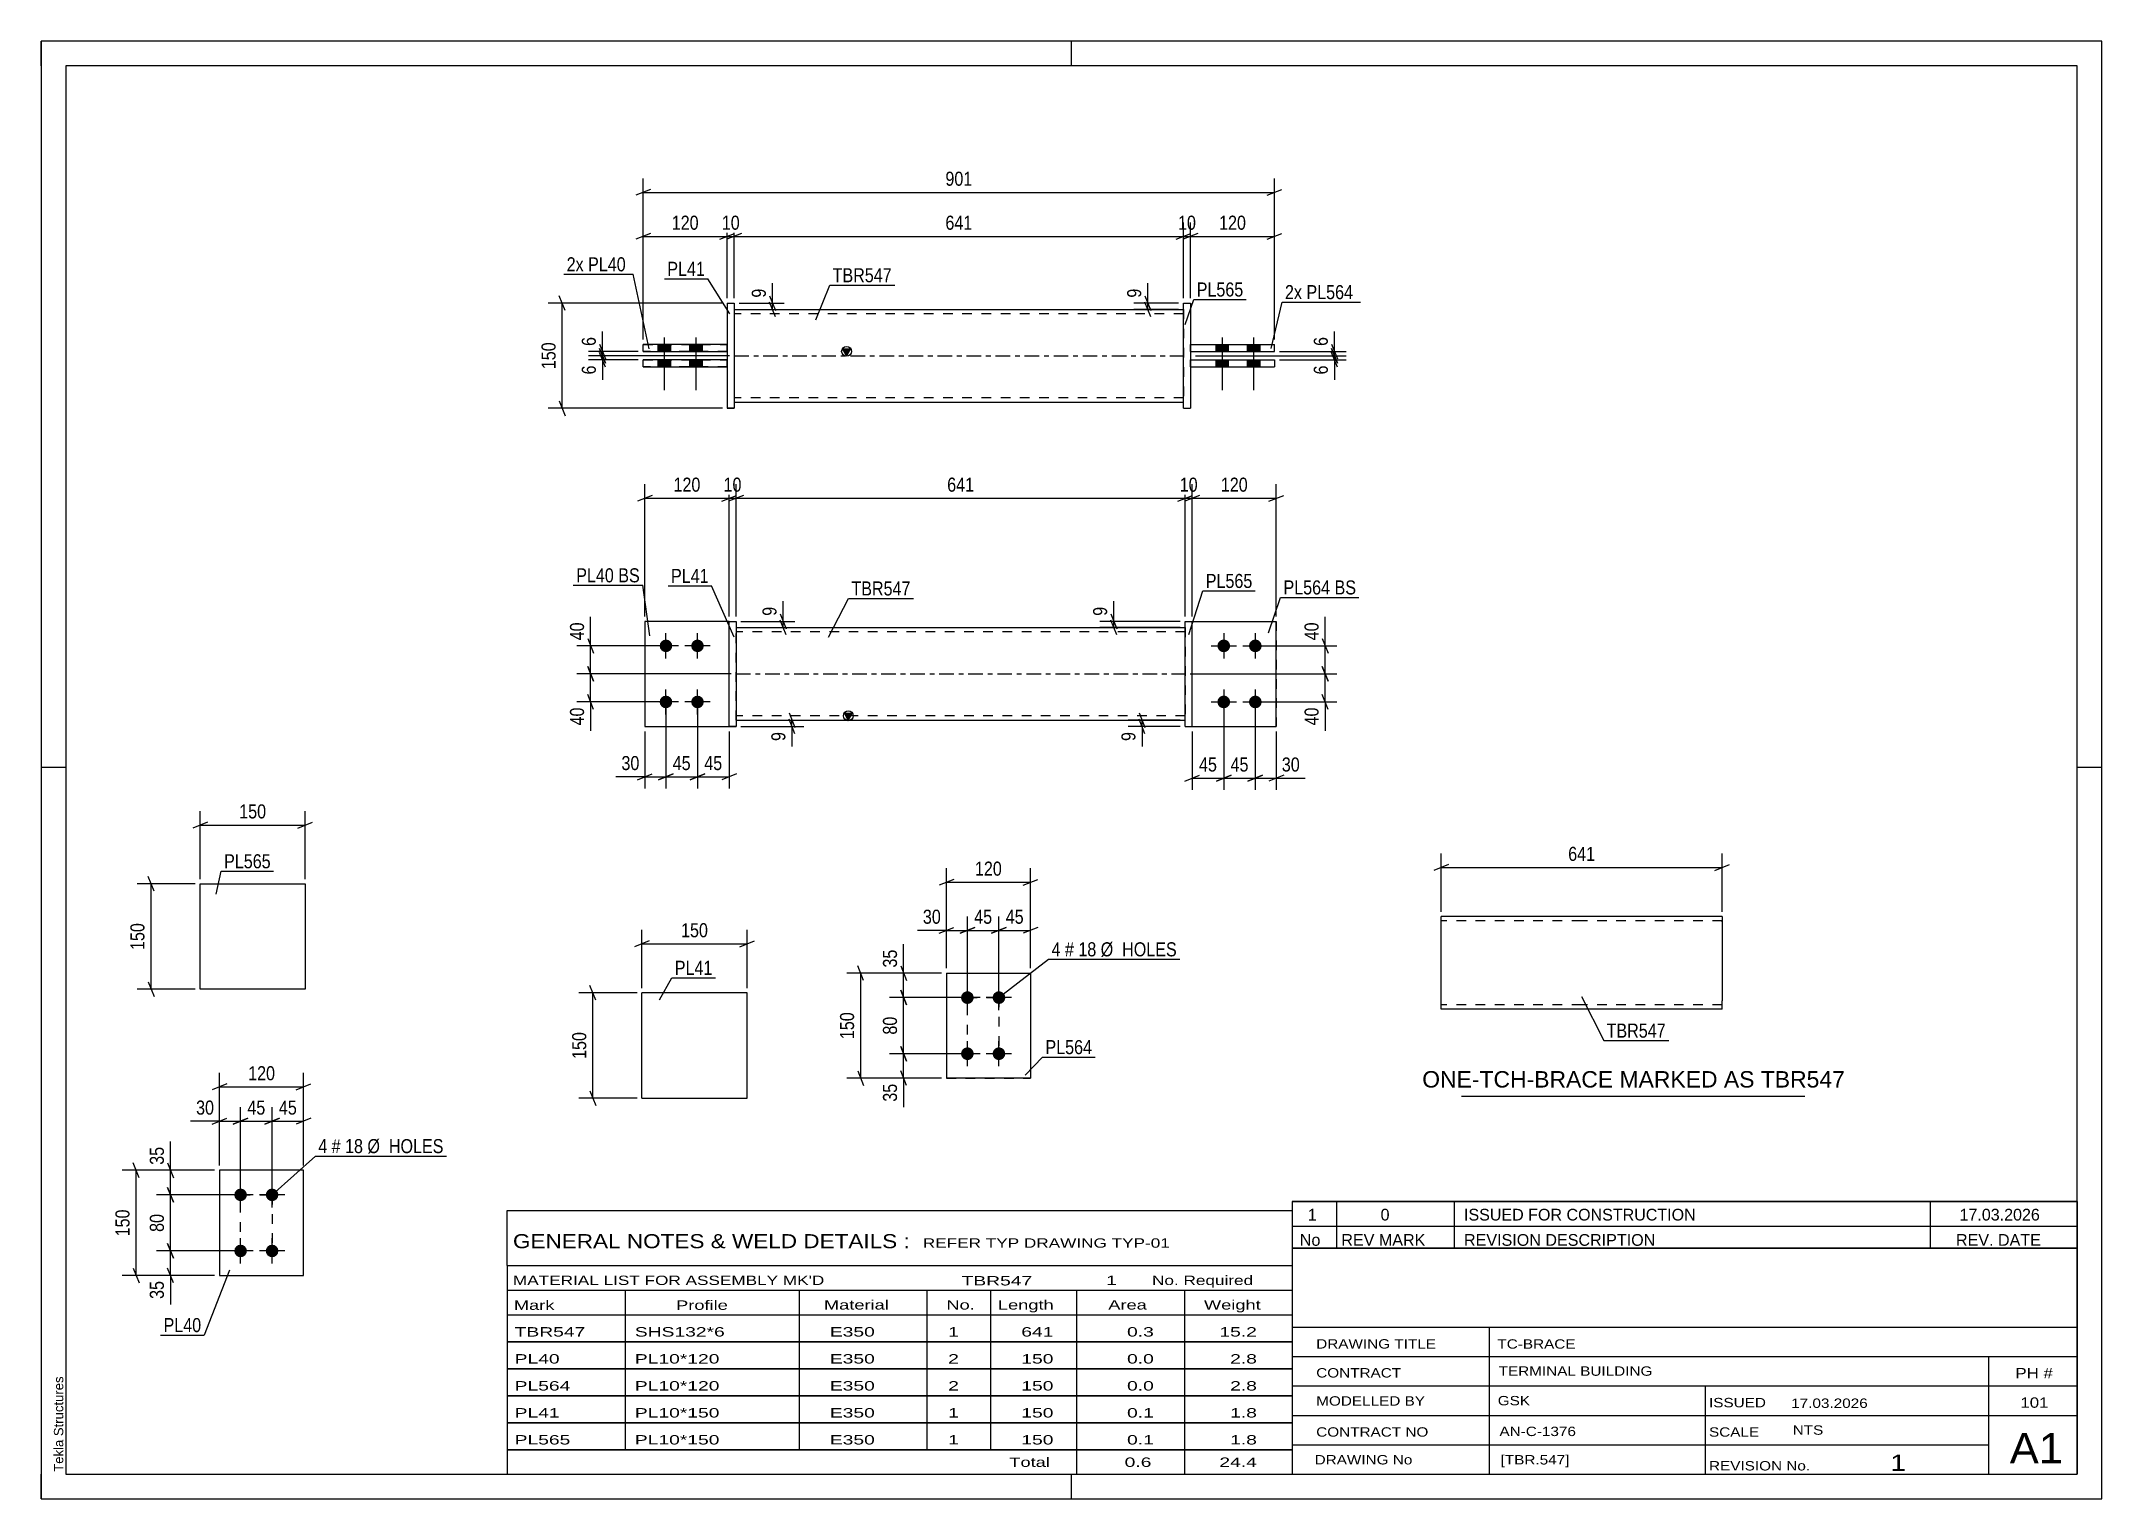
# Model space of a CAD drawing. Header units: millimetres. Extents: x 0 to 420, y 0 to 297.
import ezdxf

# ---------------------------------------------------------------- set-up
doc = ezdxf.new("R2010")
doc.units = ezdxf.units.MM
doc.linetypes.add('DXK_LINE_DOT2', pattern=[3.9198, 1.9599, -1.9599])
doc.linetypes.add('DXK_LINE_DOT3', pattern=[5.9187, 2.979, -0.9799, 0.9799, -0.9799])
doc.styles.add('Arial', font='ARIAL.TTF', dxfattribs={"height": 0.2})
doc.styles.add('Arial Narrow', font='ARIALN.TTF', dxfattribs={"height": 0.2})

# ---------------------------------------------------------------- blocks, each defined once
blk = doc.blocks.new('Unknown-585696755-1128')
at = {"color": 5, "linetype": 'Continuous'}
for p, q in [((420, 297), (0, 297)), ((0, 297), (0, 0)), ((0, 292), (0, 297)), ((210, 292), (210, 297)), ((420, 0), (420, 297)), ((415, 292), (5, 292)), ((5, 292), (5, 5)), ((415, 5), (415, 292)), ((5, 149), (0, 149)), ((420, 149), (415, 149)), ((0, 0), (0, 5)), ((5, 5), (415, 5)), ((210, 0), (210, 5)), ((0, 0), (420, 0))]:
    blk.add_line(p, q, dxfattribs=at)
at = {"color": 174, "linetype": 'Continuous', "style": 'Arial'}
blk.add_text('Tekla Structures', height=1.9102, rotation=90, dxfattribs=at).set_placement((4.5, 5.5))
blk = doc.blocks.new('Bolt-585696755-2483 - 2477')
at = {"linetype": 'Continuous'}
for points in [[(40.64, 60.64, -1), (40.64, 63.21, -1)], [(47.06, 60.64, -1), (47.06, 63.21, -1)], [(40.64, 49.21, -1), (40.64, 51.78, -1)], [(47.06, 49.21, -1), (47.06, 51.78, -1)]]:
    blk.add_hatch(color=1, dxfattribs=at).paths.add_polyline_path(points)
at = {"color": 1, "linetype": 'Continuous'}
for p, q in [((40.64, 59.35), (40.64, 64.5)), ((47.06, 59.35), (47.06, 64.5)), ((43.21, 61.93), (38.06, 61.93)), ((49.64, 61.93), (44.49, 61.93)), ((43.21, 50.5), (38.06, 50.5)), ((40.64, 47.93), (40.64, 53.07)), ((49.64, 50.5), (44.49, 50.5)), ((47.06, 47.93), (47.06, 53.07))]:
    blk.add_line(p, q, dxfattribs=at)
blk = doc.blocks.new('Part-585696755-2488 - 2477')
at = {"color": 2, "linetype": 'Continuous'}
for p, q in [((53.49, 66.93), (36.35, 66.93)), ((36.35, 66.93), (36.35, 45.5)), ((53.49, 45.5), (53.49, 66.93)), ((36.35, 45.5), (53.49, 45.5))]:
    blk.add_line(p, q, dxfattribs=at)
blk = doc.blocks.new('Bolt-585696755-4018 - 2245')
at = {"linetype": 'Continuous'}
for points in [[(188.78, 103.4), (189.05, 103.38), (189.3, 103.29), (189.54, 103.16), (189.74, 102.98), (189.89, 102.76), (190, 102.52), (190.06, 102.25), (190.06, 101.98), (190, 101.72), (189.89, 101.48), (189.74, 101.26), (189.54, 101.08), (189.3, 100.94), (189.05, 100.86), (188.78, 100.83), (188.51, 100.86), (188.26, 100.94), (188.03, 101.08), (187.83, 101.26), (187.67, 101.48), (187.56, 101.72), (187.5, 101.98), (187.5, 102.25), (187.56, 102.52), (187.67, 102.76), (187.83, 102.98), (188.03, 103.16), (188.26, 103.29), (188.51, 103.38)], [(195.21, 103.4), (195.48, 103.38), (195.73, 103.29), (195.97, 103.16), (196.16, 102.98), (196.32, 102.76), (196.43, 102.52), (196.49, 102.25), (196.49, 101.98), (196.43, 101.72), (196.32, 101.48), (196.16, 101.26), (195.97, 101.08), (195.73, 100.94), (195.48, 100.86), (195.21, 100.83), (194.94, 100.86), (194.69, 100.94), (194.45, 101.08), (194.25, 101.26), (194.1, 101.48), (193.99, 101.72), (193.93, 101.98), (193.93, 102.25), (193.99, 102.52), (194.1, 102.76), (194.25, 102.98), (194.45, 103.16), (194.69, 103.29), (194.94, 103.38)], [(188.78, 91.98), (189.05, 91.95), (189.3, 91.86), (189.54, 91.73), (189.74, 91.55), (189.89, 91.33), (190, 91.09), (190.06, 90.82), (190.06, 90.55), (190, 90.29), (189.89, 90.05), (189.74, 89.83), (189.54, 89.65), (189.3, 89.51), (189.05, 89.43), (188.78, 89.4), (188.51, 89.43), (188.26, 89.51), (188.03, 89.65), (187.83, 89.83), (187.67, 90.05), (187.56, 90.29), (187.5, 90.55), (187.5, 90.82), (187.56, 91.09), (187.67, 91.33), (187.83, 91.55), (188.03, 91.73), (188.26, 91.86), (188.51, 91.95)], [(195.21, 91.98), (195.48, 91.95), (195.73, 91.86), (195.97, 91.73), (196.16, 91.55), (196.32, 91.33), (196.43, 91.09), (196.49, 90.82), (196.49, 90.55), (196.43, 90.29), (196.32, 90.05), (196.16, 89.83), (195.97, 89.65), (195.73, 89.51), (195.48, 89.43), (195.21, 89.4), (194.94, 89.43), (194.69, 89.51), (194.45, 89.65), (194.25, 89.83), (194.1, 90.05), (193.99, 90.29), (193.93, 90.55), (193.93, 90.82), (193.99, 91.09), (194.1, 91.33), (194.25, 91.55), (194.45, 91.73), (194.69, 91.86), (194.94, 91.95)]]:
    blk.add_hatch(color=1, dxfattribs=at).paths.add_polyline_path(points)
at = {"color": 1, "linetype": 'Continuous'}
for p, q in [((191.35, 102.12), (186.21, 102.12)), ((188.78, 99.55), (188.78, 104.69)), ((197.78, 102.12), (192.64, 102.12)), ((195.21, 99.55), (195.21, 104.69)), ((188.78, 88.12), (188.78, 93.26)), ((195.21, 88.12), (195.21, 93.26)), ((191.35, 90.69), (186.21, 90.69)), ((197.78, 90.69), (192.64, 90.69))]:
    blk.add_line(p, q, dxfattribs=at)
blk = doc.blocks.new('Part-585696755-2251 - 2245')
at = {"color": 2, "linetype": 'Continuous'}
for p, q in [((184.5, 107.12), (201.64, 107.12)), ((184.5, 107.12), (184.5, 85.69)), ((201.64, 107.12), (201.64, 107.12)), ((201.64, 107.12), (201.64, 85.69)), ((201.64, 85.69), (184.5, 85.69)), ((184.5, 85.69), (184.5, 85.69))]:
    blk.add_line(p, q, dxfattribs=at)
at = {"color": 7, "linetype": 'DXK_LINE_DOT2'}
for p, q in [((184.5, 107.12), (201.64, 107.12)), ((201.64, 107.12), (201.64, 107.12)), ((184.5, 85.69), (201.64, 85.69))]:
    blk.add_line(p, q, dxfattribs=at)
blk = doc.blocks.new('Part-585696755-1914 - 1887')
at = {"color": 7, "linetype": 'DXK_LINE_DOT2'}
for p, q in [((140.2, 178.79), (123.05, 178.79)), ((123.05, 178.79), (123.05, 157.36)), ((140.2, 157.36), (140.2, 178.79)), ((123.05, 157.36), (140.2, 157.36))]:
    blk.add_line(p, q, dxfattribs=at)
blk = doc.blocks.new('Part-585696755-1898 - 1887')
at = {"color": 7, "linetype": 'DXK_LINE_DOT2'}
for p, q in [((234.61, 178.79), (251.75, 178.79)), ((234.61, 157.36), (234.61, 178.79)), ((234.61, 178.79), (251.75, 178.79)), ((251.75, 178.79), (251.75, 178.79)), ((251.75, 178.79), (251.75, 157.36)), ((234.61, 157.36), (234.61, 157.36)), ((234.61, 157.36), (251.75, 157.36)), ((234.61, 157.36), (251.75, 157.36))]:
    blk.add_line(p, q, dxfattribs=at)
blk = doc.blocks.new('Part-585696755-1909 - 1887')
at = {"color": 2, "linetype": 'Continuous'}
for p, q in [((140.2, 178.79), (123.05, 178.79)), ((123.05, 178.79), (123.05, 157.36)), ((123.05, 157.36), (140.2, 157.36))]:
    blk.add_line(p, q, dxfattribs=at)
at = {"color": 7, "linetype": 'DXK_LINE_DOT2'}
blk.add_line((140.2, 157.36), (140.2, 178.79), dxfattribs=at)
blk = doc.blocks.new('Part-585696755-1893 - 1887')
at = {"linetype": 'Continuous'}
blk.add_hatch(color=2, dxfattribs=at).paths.add_polyline_path([(164.51, 158.65), (163.71, 160.05), (165.31, 160.05)])
at = {"color": 2, "linetype": 'Continuous'}
for p, q in [((141.62, 177.51), (233.18, 177.51)), ((164.51, 158.65), (163.71, 160.05)), ((163.71, 160.05), (165.31, 160.05)), ((165.31, 160.05), (164.51, 158.65)), ((141.62, 158.65), (233.18, 158.65))]:
    blk.add_line(p, q, dxfattribs=at)
at = {"color": 7, "linetype": 'DXK_LINE_DOT2'}
for p, q in [((141.62, 158.65), (141.62, 177.51)), ((233.18, 176.65), (141.62, 176.65)), ((233.18, 177.51), (233.18, 158.65)), ((233.18, 159.51), (141.62, 159.51))]:
    blk.add_line(p, q, dxfattribs=at)
at = {"color": 7, "linetype": 'DXK_LINE_DOT3'}
blk.add_line((141.62, 168.08), (233.18, 168.08), dxfattribs=at)
at = {"color": 2, "linetype": 'Continuous'}
blk.add_circle((164.51, 159.55), 1, dxfattribs=at)
blk = doc.blocks.new('Part-585696755-1904 - 1887')
at = {"color": 2, "linetype": 'Continuous'}
for p, q in [((233.18, 178.79), (234.61, 178.79)), ((233.18, 157.36), (233.18, 178.79)), ((234.61, 157.36), (234.61, 178.79)), ((233.18, 157.36), (233.18, 157.36)), ((233.18, 157.36), (234.61, 157.36))]:
    blk.add_line(p, q, dxfattribs=at)
at = {"color": 7, "linetype": 'DXK_LINE_DOT2'}
for p, q in [((233.18, 178.79), (234.61, 178.79)), ((233.18, 157.36), (234.61, 157.36))]:
    blk.add_line(p, q, dxfattribs=at)
blk = doc.blocks.new('Part-585696755-1919 - 1887')
at = {"color": 2, "linetype": 'Continuous'}
for p, q in [((140.2, 178.79), (141.62, 178.79)), ((140.2, 157.36), (140.2, 178.79)), ((141.62, 178.79), (141.62, 178.79)), ((141.62, 178.79), (141.62, 157.36)), ((140.2, 157.36), (141.62, 157.36))]:
    blk.add_line(p, q, dxfattribs=at)
at = {"color": 7, "linetype": 'DXK_LINE_DOT2'}
for p, q in [((140.2, 178.79), (141.62, 178.79)), ((141.62, 157.36), (140.2, 157.36)), ((140.2, 157.36), (140.2, 157.36)), ((141.62, 157.36), (141.62, 157.36))]:
    blk.add_line(p, q, dxfattribs=at)
blk = doc.blocks.new('Bolt-585696755-1920 - 1887')
at = {"linetype": 'Continuous'}
for points in [[(127.34, 172.51, -1), (127.34, 175.08, -1)], [(133.77, 172.51, -1), (133.77, 175.08, -1)], [(127.34, 161.08, -1), (127.34, 163.65, -1)], [(133.77, 161.08, -1), (133.77, 163.65, -1)]]:
    blk.add_hatch(color=1, dxfattribs=at).paths.add_polyline_path(points)
at = {"color": 1, "linetype": 'Continuous'}
for p, q in [((129.91, 173.79), (124.77, 173.79)), ((127.34, 171.22), (127.34, 176.36)), ((136.34, 173.79), (131.2, 173.79)), ((133.77, 171.22), (133.77, 176.36)), ((127.34, 159.79), (127.34, 164.93)), ((133.77, 159.79), (133.77, 164.93)), ((129.91, 162.36), (124.77, 162.36)), ((136.34, 162.36), (131.2, 162.36))]:
    blk.add_line(p, q, dxfattribs=at)
blk = doc.blocks.new('Bolt-585696755-1921 - 1887')
at = {"linetype": 'Continuous'}
for points in [[(241.04, 175.08), (241.3, 175.05), (241.56, 174.97), (241.79, 174.83), (241.99, 174.65), (242.15, 174.43), (242.26, 174.19), (242.31, 173.93), (242.31, 173.66), (242.26, 173.39), (242.15, 173.15), (241.99, 172.93), (241.79, 172.75), (241.56, 172.62), (241.3, 172.53), (241.04, 172.51), (240.77, 172.53), (240.51, 172.62), (240.28, 172.75), (240.08, 172.93), (239.92, 173.15), (239.81, 173.39), (239.76, 173.66), (239.76, 173.93), (239.81, 174.19), (239.92, 174.43), (240.08, 174.65), (240.28, 174.83), (240.51, 174.97), (240.77, 175.05)], [(247.46, 175.08), (247.73, 175.05), (247.99, 174.97), (248.22, 174.83), (248.42, 174.65), (248.58, 174.43), (248.69, 174.19), (248.74, 173.93), (248.74, 173.66), (248.69, 173.39), (248.58, 173.15), (248.42, 172.93), (248.22, 172.75), (247.99, 172.62), (247.73, 172.53), (247.46, 172.51), (247.2, 172.53), (246.94, 172.62), (246.71, 172.75), (246.51, 172.93), (246.35, 173.15), (246.24, 173.39), (246.19, 173.66), (246.19, 173.93), (246.24, 174.19), (246.35, 174.43), (246.51, 174.65), (246.71, 174.83), (246.94, 174.97), (247.2, 175.05)], [(241.04, 163.65), (241.3, 163.62), (241.56, 163.54), (241.79, 163.4), (241.99, 163.22), (242.15, 163.01), (242.26, 162.76), (242.31, 162.5), (242.31, 162.23), (242.26, 161.97), (242.15, 161.72), (241.99, 161.5), (241.79, 161.32), (241.56, 161.19), (241.3, 161.11), (241.04, 161.08), (240.77, 161.11), (240.51, 161.19), (240.28, 161.32), (240.08, 161.5), (239.92, 161.72), (239.81, 161.97), (239.76, 162.23), (239.76, 162.5), (239.81, 162.76), (239.92, 163.01), (240.08, 163.22), (240.28, 163.4), (240.51, 163.54), (240.77, 163.62)], [(247.46, 163.65), (247.73, 163.62), (247.99, 163.54), (248.22, 163.4), (248.42, 163.22), (248.58, 163.01), (248.69, 162.76), (248.74, 162.5), (248.74, 162.23), (248.69, 161.97), (248.58, 161.72), (248.42, 161.5), (248.22, 161.32), (247.99, 161.19), (247.73, 161.11), (247.46, 161.08), (247.2, 161.11), (246.94, 161.19), (246.71, 161.32), (246.51, 161.5), (246.35, 161.72), (246.24, 161.97), (246.19, 162.23), (246.19, 162.5), (246.24, 162.76), (246.35, 163.01), (246.51, 163.22), (246.71, 163.4), (246.94, 163.54), (247.2, 163.62)]]:
    blk.add_hatch(color=1, dxfattribs=at).paths.add_polyline_path(points)
at = {"color": 1, "linetype": 'Continuous'}
for p, q in [((238.46, 173.79), (243.61, 173.79)), ((241.04, 176.36), (241.04, 171.22)), ((244.89, 173.79), (250.04, 173.79)), ((247.46, 176.36), (247.46, 171.22)), ((241.04, 164.93), (241.04, 159.79)), ((247.46, 164.93), (247.46, 159.79)), ((238.46, 162.36), (243.61, 162.36)), ((244.89, 162.36), (250.04, 162.36))]:
    blk.add_line(p, q, dxfattribs=at)
blk = doc.blocks.new('Part-585696755-1926 - 1887')
at = {"color": 2, "linetype": 'Continuous'}
for p, q in [((234.61, 178.79), (251.75, 178.79)), ((251.75, 178.79), (251.75, 178.79)), ((251.75, 157.36), (251.75, 178.79)), ((234.61, 157.36), (251.75, 157.36))]:
    blk.add_line(p, q, dxfattribs=at)
at = {"color": 7, "linetype": 'DXK_LINE_DOT2'}
for p, q in [((234.61, 178.79), (251.75, 178.79)), ((234.61, 157.36), (234.61, 178.79)), ((234.61, 157.36), (234.61, 157.36)), ((234.61, 157.36), (251.75, 157.36))]:
    blk.add_line(p, q, dxfattribs=at)
blk = doc.blocks.new('Part-585696755-1634 - 1592')
at = {"color": 2, "linetype": 'Continuous'}
for p, q in [((234.25, 235.2), (251.39, 235.2)), ((234.25, 233.77), (234.25, 235.2)), ((234.25, 233.77), (234.25, 233.77)), ((234.25, 233.77), (251.39, 233.77)), ((251.39, 233.77), (251.39, 235.2))]:
    blk.add_line(p, q, dxfattribs=at)
at = {"color": 7, "linetype": 'DXK_LINE_DOT2'}
for p, q in [((234.25, 235.2), (251.39, 235.2)), ((234.25, 233.77), (251.39, 233.77))]:
    blk.add_line(p, q, dxfattribs=at)
blk = doc.blocks.new('Part-585696755-1639 - 1592')
at = {"color": 2, "linetype": 'Continuous'}
for p, q in [((234.25, 232.06), (251.39, 232.06)), ((234.25, 230.63), (234.25, 232.06)), ((251.39, 232.06), (251.39, 230.63)), ((234.25, 230.63), (234.25, 230.63)), ((234.25, 230.63), (251.39, 230.63))]:
    blk.add_line(p, q, dxfattribs=at)
at = {"color": 7, "linetype": 'DXK_LINE_DOT2'}
for p, q in [((234.25, 232.06), (251.39, 232.06)), ((234.25, 230.63), (251.39, 230.63))]:
    blk.add_line(p, q, dxfattribs=at)
blk = doc.blocks.new('Bolt-585696755-1599 - 1592')
at = {"linetype": 'Continuous'}
for points in [[(125.69, 233.77), (128.26, 233.77), (128.26, 235.2), (125.69, 235.2)], [(125.69, 233.77), (128.26, 233.77), (128.26, 235.2), (125.69, 235.2)], [(125.69, 230.63), (128.26, 230.63), (128.26, 232.06), (125.69, 232.06)], [(125.69, 230.63), (128.26, 230.63), (128.26, 232.06), (125.69, 232.06)], [(132.12, 233.77), (134.69, 233.77), (134.69, 235.2), (132.12, 235.2)], [(132.12, 233.77), (134.69, 233.77), (134.69, 235.2), (132.12, 235.2)], [(132.12, 230.63), (134.69, 230.63), (134.69, 232.06), (132.12, 232.06)], [(132.12, 230.63), (134.69, 230.63), (134.69, 232.06), (132.12, 232.06)]]:
    blk.add_hatch(color=1, dxfattribs=at).paths.add_polyline_path(points)
at = {"color": 1, "linetype": 'Continuous'}
for p, q in [((126.98, 236.63), (126.98, 225.91)), ((126.98, 236.63), (126.98, 225.91)), ((133.41, 236.63), (133.41, 225.91)), ((133.41, 236.63), (133.41, 225.91)), ((125.69, 235.2), (125.69, 233.77)), ((125.69, 235.2), (125.69, 233.77)), ((125.69, 232.06), (125.69, 230.63)), ((125.69, 232.06), (125.69, 230.63)), ((128.26, 235.2), (128.26, 233.77)), ((128.26, 235.2), (128.26, 233.77)), ((128.26, 232.06), (128.26, 230.63)), ((128.26, 232.06), (128.26, 230.63)), ((132.12, 235.2), (132.12, 233.77)), ((132.12, 235.2), (132.12, 233.77)), ((132.12, 232.06), (132.12, 230.63)), ((132.12, 232.06), (132.12, 230.63)), ((134.69, 235.2), (134.69, 233.77)), ((134.69, 235.2), (134.69, 233.77)), ((134.69, 232.06), (134.69, 230.63)), ((134.69, 232.06), (134.69, 230.63))]:
    blk.add_line(p, q, dxfattribs=at)
blk = doc.blocks.new('Part-585696755-1604 - 1592')
at = {"color": 2, "linetype": 'Continuous'}
for p, q in [((139.84, 243.63), (141.26, 243.63)), ((139.84, 243.63), (139.84, 222.2)), ((141.26, 243.63), (141.26, 243.63)), ((141.26, 243.63), (141.26, 222.2)), ((141.26, 222.2), (139.84, 222.2)), ((139.84, 222.2), (139.84, 222.2))]:
    blk.add_line(p, q, dxfattribs=at)
at = {"color": 7, "linetype": 'DXK_LINE_DOT2'}
for p, q in [((139.84, 243.63), (141.26, 243.63)), ((139.84, 222.2), (141.26, 222.2)), ((139.84, 222.2), (139.84, 222.2))]:
    blk.add_line(p, q, dxfattribs=at)
blk = doc.blocks.new('Part-585696755-1619 - 1592')
at = {"color": 2, "linetype": 'Continuous'}
for p, q in [((139.84, 235.2), (122.69, 235.2)), ((122.69, 233.77), (122.69, 235.2)), ((122.69, 233.77), (139.84, 233.77)), ((122.69, 233.77), (122.69, 233.77)), ((139.84, 233.77), (139.84, 235.2))]:
    blk.add_line(p, q, dxfattribs=at)
at = {"color": 7, "linetype": 'DXK_LINE_DOT2'}
for p, q in [((122.69, 235.2), (139.84, 235.2)), ((139.84, 233.77), (122.69, 233.77))]:
    blk.add_line(p, q, dxfattribs=at)
blk = doc.blocks.new('Part-585696755-1654 - 1592')
at = {"linetype": 'Continuous'}
blk.add_hatch(color=2, dxfattribs=at).paths.add_polyline_path([(164.15, 232.91), (163.35, 234.31), (164.95, 234.31)])
at = {"color": 2, "linetype": 'Continuous'}
for p, q in [((141.26, 242.34), (232.82, 242.34)), ((164.15, 232.91), (163.35, 234.31)), ((163.35, 234.31), (164.95, 234.31)), ((164.95, 234.31), (164.15, 232.91)), ((141.26, 223.48), (232.82, 223.48))]:
    blk.add_line(p, q, dxfattribs=at)
at = {"color": 7, "linetype": 'DXK_LINE_DOT2'}
for p, q in [((141.26, 242.34), (141.26, 223.48)), ((232.82, 241.48), (141.26, 241.48)), ((232.82, 242.34), (232.82, 223.48)), ((232.82, 224.34), (141.26, 224.34))]:
    blk.add_line(p, q, dxfattribs=at)
at = {"color": 7, "linetype": 'DXK_LINE_DOT3'}
blk.add_line((141.26, 232.91), (232.82, 232.91), dxfattribs=at)
at = {"color": 2, "linetype": 'Continuous'}
blk.add_circle((164.15, 233.81), 1, dxfattribs=at)
blk = doc.blocks.new('Bolt-585696755-1655 - 1592')
at = {"linetype": 'Continuous'}
for points in [[(241.96, 235.2), (239.39, 235.2), (239.39, 233.77), (241.96, 233.77)], [(241.96, 235.2), (239.39, 235.2), (239.39, 233.77), (241.96, 233.77)], [(241.96, 232.06), (239.39, 232.06), (239.39, 230.63), (241.96, 230.63)], [(241.96, 232.06), (239.39, 232.06), (239.39, 230.63), (241.96, 230.63)], [(248.39, 235.2), (245.82, 235.2), (245.82, 233.77), (248.39, 233.77)], [(248.39, 235.2), (245.82, 235.2), (245.82, 233.77), (248.39, 233.77)], [(248.39, 232.06), (245.82, 232.06), (245.82, 230.63), (248.39, 230.63)], [(248.39, 232.06), (245.82, 232.06), (245.82, 230.63), (248.39, 230.63)]]:
    blk.add_hatch(color=1, dxfattribs=at).paths.add_polyline_path(points)
at = {"color": 1, "linetype": 'Continuous'}
for p, q in [((240.68, 236.63), (240.68, 225.91)), ((240.68, 236.63), (240.68, 225.91)), ((247.1, 236.63), (247.1, 225.91)), ((247.1, 236.63), (247.1, 225.91)), ((239.39, 235.2), (239.39, 233.77)), ((239.39, 235.2), (239.39, 233.77)), ((239.39, 232.06), (239.39, 230.63)), ((239.39, 232.06), (239.39, 230.63)), ((241.96, 235.2), (241.96, 233.77)), ((241.96, 235.2), (241.96, 233.77)), ((241.96, 232.06), (241.96, 230.63)), ((241.96, 232.06), (241.96, 230.63)), ((245.82, 235.2), (245.82, 233.77)), ((245.82, 235.2), (245.82, 233.77)), ((245.82, 232.06), (245.82, 230.63)), ((245.82, 232.06), (245.82, 230.63)), ((248.39, 235.2), (248.39, 233.77)), ((248.39, 235.2), (248.39, 233.77)), ((248.39, 232.06), (248.39, 230.63)), ((248.39, 232.06), (248.39, 230.63))]:
    blk.add_line(p, q, dxfattribs=at)
blk = doc.blocks.new('Part-585696755-1670 - 1592')
at = {"color": 2, "linetype": 'Continuous'}
for p, q in [((232.82, 243.63), (232.82, 243.63)), ((232.82, 222.2), (232.82, 243.63)), ((232.82, 243.63), (234.25, 243.63)), ((234.25, 243.63), (234.25, 243.63)), ((234.25, 243.63), (234.25, 222.2)), ((232.82, 222.2), (234.25, 222.2)), ((232.82, 222.2), (232.82, 222.2)), ((234.25, 222.2), (234.25, 222.2))]:
    blk.add_line(p, q, dxfattribs=at)
at = {"color": 7, "linetype": 'DXK_LINE_DOT2'}
for p, q in [((232.82, 243.63), (234.25, 243.63)), ((232.82, 222.2), (234.25, 222.2)), ((234.25, 222.2), (234.25, 222.2))]:
    blk.add_line(p, q, dxfattribs=at)
blk = doc.blocks.new('Part-585696755-1675 - 1592')
at = {"color": 2, "linetype": 'Continuous'}
for p, q in [((139.84, 232.06), (122.69, 232.06)), ((122.69, 230.63), (122.69, 232.06)), ((139.84, 230.63), (139.84, 232.06)), ((122.69, 230.63), (139.84, 230.63)), ((122.69, 230.63), (122.69, 230.63))]:
    blk.add_line(p, q, dxfattribs=at)
at = {"color": 7, "linetype": 'DXK_LINE_DOT2'}
for p, q in [((122.69, 232.06), (139.84, 232.06)), ((139.84, 230.63), (122.69, 230.63))]:
    blk.add_line(p, q, dxfattribs=at)
blk = doc.blocks.new('Part-585696755-1361 - 1345')
at = {"color": 2, "linetype": 'Continuous'}
for p, q in [((143.87, 103.07), (122.44, 103.07)), ((122.44, 81.65), (122.44, 103.07)), ((143.87, 81.65), (143.87, 103.07)), ((122.44, 81.65), (143.87, 81.65))]:
    blk.add_line(p, q, dxfattribs=at)
blk = doc.blocks.new('Part-585696755-2426 - 2420')
at = {"color": 2, "linetype": 'Continuous'}
for p, q in [((32.39, 125.28), (53.82, 125.28)), ((32.39, 103.85), (32.39, 125.28)), ((53.82, 125.28), (53.82, 103.85)), ((53.82, 103.85), (32.39, 103.85))]:
    blk.add_line(p, q, dxfattribs=at)
blk = doc.blocks.new('Part-585696755-2456 - 2450')
at = {"color": 2, "linetype": 'Continuous'}
for p, q in [((313.93, 118.63), (285.36, 118.63)), ((285.36, 99.91), (285.36, 118.63)), ((342.61, 118.63), (314.03, 118.63)), ((342.61, 118.63), (342.61, 101.49)), ((342.61, 99.78), (342.61, 101.49)), ((285.36, 99.78), (285.36, 99.91)), ((313.93, 99.78), (285.36, 99.78)), ((342.61, 99.78), (314.03, 99.78))]:
    blk.add_line(p, q, dxfattribs=at)
at = {"color": 7, "linetype": 'DXK_LINE_DOT2'}
for p, q in [((313.93, 117.78), (285.36, 117.78)), ((342.61, 117.78), (314.03, 117.78)), ((342.61, 117.78), (342.61, 117.71)), ((342.61, 117.71), (342.61, 117.78)), ((342.61, 117.58), (342.61, 117.71)), ((342.61, 117.71), (342.61, 117.58)), ((342.61, 100.7), (342.61, 101.16)), ((285.36, 100.63), (285.36, 100.7)), ((313.93, 100.63), (285.36, 100.63)), ((342.61, 100.63), (314.03, 100.63)), ((342.61, 100.63), (342.61, 100.7))]:
    blk.add_line(p, q, dxfattribs=at)
blk = doc.blocks.new('Rectangle-585696755-2573 - 2477')
at = {"color": 1, "linetype": 'DXK_LINE_DOT2'}
blk.add_lwpolyline([(40.64, 61.93), (47.06, 61.93), (47.06, 50.5), (40.64, 50.5), (40.64, 61.93)], close=True, dxfattribs=at)
blk = doc.blocks.new('Rectangle-585696755-2416 - 2245')
at = {"color": 1, "linetype": 'DXK_LINE_DOT2'}
blk.add_lwpolyline([(188.78, 102.12), (195.21, 102.12), (195.21, 90.69), (188.78, 90.69), (188.78, 102.12)], close=True, dxfattribs=at)
blk = doc.blocks.new('StraightDimension-585696755-2543 - 2477')
at = {"color": 7, "linetype": 'Continuous'}
for p, q in [((34.85, 76.33), (37.85, 77.53)), ((36.35, 67.93), (36.35, 79.78)), ((36.35, 76.93), (40.64, 76.93)), ((42.14, 77.53), (39.14, 76.33)), ((40.64, 62.93), (40.64, 79.78))]:
    blk.add_line(p, q, dxfattribs=at)
at = {"color": 0}
blk.add_wipeout([(35.83, 77.68), (35.83, 81.88), (30.97, 81.88), (30.97, 77.68)], dxfattribs=at)
at = {"color": 7, "linetype": 'Continuous'}
blk.add_line((36.35, 76.93), (30.44, 76.93), dxfattribs=at)
blk.add_line((36.35, 76.93), (30.44, 76.93), dxfattribs=at)
at = {"color": 3, "style": 'Arial Narrow'}
blk.add_text('30', height=2.863, dxfattribs=at).set_placement((31.57, 78.28))
blk = doc.blocks.new('StraightDimension-585696755-2512 - 2477')
at = {"color": 7, "linetype": 'Continuous'}
for p, q in [((39.64, 50.5), (23.5, 50.5)), ((25.75, 52), (26.95, 49)), ((26.35, 45.5), (26.35, 50.5)), ((26.95, 44), (25.75, 47)), ((35.35, 45.5), (23.5, 45.5))]:
    blk.add_line(p, q, dxfattribs=at)
at = {"color": 0}
blk.add_wipeout([(25.6, 44.97), (21.4, 44.97), (21.4, 40.12), (25.6, 40.12)], dxfattribs=at)
at = {"color": 7, "linetype": 'Continuous'}
blk.add_line((26.35, 45.5), (26.35, 39.59), dxfattribs=at)
blk.add_line((26.35, 45.5), (26.35, 39.59), dxfattribs=at)
at = {"color": 3, "style": 'Arial Narrow'}
blk.add_text('35', height=2.863, rotation=90.0002, dxfattribs=at).set_placement((25, 40.72))
blk = doc.blocks.new('StraightDimension-585696755-2490 - 2477')
at = {"color": 7, "linetype": 'Continuous'}
for p, q in [((37.85, 84.53), (34.85, 83.33)), ((36.35, 67.93), (36.35, 86.78)), ((51.99, 83.33), (54.99, 84.53)), ((53.49, 67.93), (53.49, 86.78)), ((36.35, 83.93), (53.49, 83.93))]:
    blk.add_line(p, q, dxfattribs=at)
at = {"color": 0}
blk.add_wipeout([(48.26, 84.68), (48.26, 88.88), (41.58, 88.88), (41.58, 84.68)], dxfattribs=at)
at = {"color": 3, "style": 'Arial Narrow'}
blk.add_text('120', height=2.863, dxfattribs=at).set_placement((42.18, 85.28))
blk = doc.blocks.new('StraightDimension-585696755-2501 - 2477')
at = {"color": 7, "linetype": 'Continuous'}
for p, q in [((19.95, 65.43), (18.75, 68.43)), ((35.35, 66.93), (16.5, 66.93)), ((19.35, 45.5), (19.35, 66.93)), ((18.75, 47), (19.95, 44)), ((35.35, 45.5), (16.5, 45.5))]:
    blk.add_line(p, q, dxfattribs=at)
at = {"color": 0}
blk.add_wipeout([(18.6, 59.55), (14.4, 59.55), (14.4, 52.87), (18.6, 52.87)], dxfattribs=at)
at = {"color": 3, "style": 'Arial Narrow'}
blk.add_text('150', height=2.863, rotation=90.0002, dxfattribs=at).set_placement((18, 53.47))
blk = doc.blocks.new('StraightDimension-585696755-2522 - 2477')
at = {"color": 7, "linetype": 'Continuous'}
for p, q in [((25.75, 63.43), (26.95, 60.43)), ((39.64, 61.93), (23.5, 61.93)), ((26.35, 50.5), (26.35, 61.93)), ((39.64, 50.5), (23.5, 50.5)), ((26.95, 49), (25.75, 52))]:
    blk.add_line(p, q, dxfattribs=at)
at = {"color": 0}
blk.add_wipeout([(25.6, 58.64), (21.4, 58.64), (21.4, 53.78), (25.6, 53.78)], dxfattribs=at)
at = {"color": 3, "style": 'Arial Narrow'}
blk.add_text('80', height=2.863, rotation=90.0002, dxfattribs=at).set_placement((25, 54.38))
blk = doc.blocks.new('StraightDimension-585696755-2532 - 2477')
at = {"color": 7, "linetype": 'Continuous'}
for p, q in [((25.75, 68.43), (26.95, 65.43)), ((35.35, 66.93), (23.5, 66.93)), ((26.95, 60.43), (25.75, 63.43)), ((26.35, 61.93), (26.35, 66.93)), ((39.64, 61.93), (23.5, 61.93))]:
    blk.add_line(p, q, dxfattribs=at)
at = {"color": 0}
blk.add_wipeout([(25.6, 72.31), (21.4, 72.31), (21.4, 67.45), (25.6, 67.45)], dxfattribs=at)
at = {"color": 7, "linetype": 'Continuous'}
blk.add_line((26.35, 66.93), (26.35, 72.83), dxfattribs=at)
blk.add_line((26.35, 66.93), (26.35, 72.83), dxfattribs=at)
at = {"color": 3, "style": 'Arial Narrow'}
blk.add_text('35', height=2.863, rotation=90.0002, dxfattribs=at).set_placement((25, 68.05))
blk = doc.blocks.new('StraightDimension-585696755-2553 - 2477')
at = {"color": 7, "linetype": 'Continuous'}
for p, q in [((39.14, 76.33), (42.14, 77.53)), ((40.64, 62.93), (40.64, 79.78)), ((40.64, 76.93), (47.06, 76.93)), ((48.56, 77.53), (45.56, 76.33)), ((47.06, 62.93), (47.06, 79.78))]:
    blk.add_line(p, q, dxfattribs=at)
at = {"color": 0}
blk.add_wipeout([(46.28, 77.68), (46.28, 81.88), (41.42, 81.88), (41.42, 77.68)], dxfattribs=at)
at = {"color": 3, "style": 'Arial Narrow'}
blk.add_text('45', height=2.863, dxfattribs=at).set_placement((42.02, 78.28))
blk = doc.blocks.new('StraightDimension-585696755-2563 - 2477')
at = {"color": 7, "linetype": 'Continuous'}
for p, q in [((45.56, 76.33), (48.56, 77.53)), ((47.06, 62.93), (47.06, 79.78)), ((47.06, 76.93), (53.49, 76.93)), ((54.99, 77.53), (51.99, 76.33)), ((53.49, 67.93), (53.49, 79.78))]:
    blk.add_line(p, q, dxfattribs=at)
at = {"color": 0}
blk.add_wipeout([(52.71, 77.68), (52.71, 81.88), (47.85, 81.88), (47.85, 77.68)], dxfattribs=at)
at = {"color": 3, "style": 'Arial Narrow'}
blk.add_text('45', height=2.863, dxfattribs=at).set_placement((48.45, 78.28))
blk = doc.blocks.new('StraightDimension-585696755-2375 - 2245')
at = {"color": 7, "linetype": 'Continuous'}
for p, q in [((183.5, 107.12), (164.18, 107.12)), ((167.63, 105.62), (166.43, 108.62)), ((167.03, 85.69), (167.03, 107.12)), ((183.5, 85.69), (164.18, 85.69)), ((166.43, 87.19), (167.63, 84.19))]:
    blk.add_line(p, q, dxfattribs=at)
at = {"color": 0}
blk.add_wipeout([(166.28, 99.75), (162.08, 99.75), (162.08, 93.06), (166.28, 93.06)], dxfattribs=at)
at = {"color": 3, "style": 'Arial Narrow'}
blk.add_text('150', height=2.863, rotation=90.0002, dxfattribs=at).set_placement((165.68, 93.66))
blk = doc.blocks.new('StraightDimension-585696755-2327 - 2245')
at = {"color": 7, "linetype": 'Continuous'}
for p, q in [((186, 126.22), (183, 125.02)), ((184.5, 108.12), (184.5, 128.47)), ((200.14, 125.02), (203.14, 126.22)), ((201.64, 108.12), (201.64, 128.47)), ((184.5, 125.62), (201.64, 125.62))]:
    blk.add_line(p, q, dxfattribs=at)
at = {"color": 0}
blk.add_wipeout([(196.41, 126.37), (196.41, 130.57), (189.72, 130.57), (189.72, 126.37)], dxfattribs=at)
at = {"color": 3, "style": 'Arial Narrow'}
blk.add_text('120', height=2.863, dxfattribs=at).set_placement((190.32, 126.97))
blk = doc.blocks.new('StraightDimension-585696755-5084 - 2245')
at = {"color": 7, "linetype": 'Continuous'}
for p, q in [((183.5, 107.12), (172.93, 107.12)), ((175.18, 108.62), (176.38, 105.62)), ((175.78, 102.12), (175.78, 107.12)), ((187.78, 102.12), (172.93, 102.12)), ((176.38, 100.62), (175.18, 103.62))]:
    blk.add_line(p, q, dxfattribs=at)
at = {"color": 0}
blk.add_wipeout([(175.03, 112.5), (170.83, 112.5), (170.83, 107.64), (175.03, 107.64)], dxfattribs=at)
at = {"color": 7, "linetype": 'Continuous'}
blk.add_line((175.78, 107.12), (175.78, 113.02), dxfattribs=at)
blk.add_line((175.78, 107.12), (175.78, 113.02), dxfattribs=at)
at = {"color": 3, "style": 'Arial Narrow'}
blk.add_text('35', height=2.863, rotation=90.0002, dxfattribs=at).set_placement((174.43, 108.24))
blk = doc.blocks.new('StraightDimension-585696755-5168 - 2245')
at = {"color": 7, "linetype": 'Continuous'}
for p, q in [((184.5, 108.12), (184.5, 118.67)), ((188.78, 103.12), (188.78, 118.67)), ((183, 115.22), (186, 116.42)), ((184.5, 115.82), (188.78, 115.82)), ((190.28, 116.42), (187.28, 115.22))]:
    blk.add_line(p, q, dxfattribs=at)
at = {"color": 0}
blk.add_wipeout([(183.97, 116.57), (183.97, 120.77), (179.11, 120.77), (179.11, 116.57)], dxfattribs=at)
at = {"color": 7, "linetype": 'Continuous'}
blk.add_line((184.5, 115.82), (178.59, 115.82), dxfattribs=at)
blk.add_line((184.5, 115.82), (178.59, 115.82), dxfattribs=at)
at = {"color": 3, "style": 'Arial Narrow'}
blk.add_text('30', height=2.863, dxfattribs=at).set_placement((179.71, 117.17))
blk = doc.blocks.new('StraightDimension-585696755-5085 - 2245')
at = {"color": 7, "linetype": 'Continuous'}
for p, q in [((187.78, 102.12), (172.93, 102.12)), ((175.18, 103.62), (176.38, 100.62)), ((175.78, 90.69), (175.78, 102.12)), ((187.78, 90.69), (172.93, 90.69)), ((176.38, 89.19), (175.18, 92.19))]:
    blk.add_line(p, q, dxfattribs=at)
at = {"color": 0}
blk.add_wipeout([(175.03, 98.83), (170.83, 98.83), (170.83, 93.98), (175.03, 93.98)], dxfattribs=at)
at = {"color": 3, "style": 'Arial Narrow'}
blk.add_text('80', height=2.863, rotation=90.0002, dxfattribs=at).set_placement((174.43, 94.58))
blk = doc.blocks.new('StraightDimension-585696755-5086 - 2245')
at = {"color": 7, "linetype": 'Continuous'}
for p, q in [((187.78, 90.69), (172.93, 90.69)), ((175.18, 92.19), (176.38, 89.19)), ((175.78, 85.69), (175.78, 90.69)), ((183.5, 85.69), (172.93, 85.69)), ((176.38, 84.19), (175.18, 87.19))]:
    blk.add_line(p, q, dxfattribs=at)
at = {"color": 0}
blk.add_wipeout([(175.03, 85.16), (170.83, 85.16), (170.83, 80.31), (175.03, 80.31)], dxfattribs=at)
at = {"color": 7, "linetype": 'Continuous'}
blk.add_line((175.78, 85.69), (175.78, 79.78), dxfattribs=at)
blk.add_line((175.78, 85.69), (175.78, 79.78), dxfattribs=at)
at = {"color": 3, "style": 'Arial Narrow'}
blk.add_text('35', height=2.863, rotation=90.0002, dxfattribs=at).set_placement((174.43, 80.91))
blk = doc.blocks.new('StraightDimension-585696755-5166 - 2245')
at = {"color": 7, "linetype": 'Continuous'}
for p, q in [((195.21, 103.12), (195.21, 118.67)), ((201.64, 108.12), (201.64, 118.67)), ((193.71, 115.22), (196.71, 116.42)), ((195.21, 115.82), (201.64, 115.82)), ((203.14, 116.42), (200.14, 115.22))]:
    blk.add_line(p, q, dxfattribs=at)
at = {"color": 0}
blk.add_wipeout([(200.85, 116.57), (200.85, 120.77), (196, 120.77), (196, 116.57)], dxfattribs=at)
at = {"color": 3, "style": 'Arial Narrow'}
blk.add_text('45', height=2.863, dxfattribs=at).set_placement((196.6, 117.17))
blk = doc.blocks.new('StraightDimension-585696755-5167 - 2245')
at = {"color": 7, "linetype": 'Continuous'}
for p, q in [((188.78, 103.12), (188.78, 118.67)), ((195.21, 103.12), (195.21, 118.67)), ((187.28, 115.22), (190.28, 116.42)), ((188.78, 115.82), (195.21, 115.82)), ((196.71, 116.42), (193.71, 115.22))]:
    blk.add_line(p, q, dxfattribs=at)
at = {"color": 0}
blk.add_wipeout([(194.42, 116.57), (194.42, 120.77), (189.57, 120.77), (189.57, 116.57)], dxfattribs=at)
at = {"color": 3, "style": 'Arial Narrow'}
blk.add_text('45', height=2.863, dxfattribs=at).set_placement((190.17, 117.17))
blk = doc.blocks.new('StraightDimension-585696755-2121 - 1887')
at = {"color": 7, "linetype": 'Continuous'}
for p, q in [((152.43, 160.15), (153.63, 157.15)), ((142.62, 158.65), (155.43, 158.65)), ((142.62, 157.36), (155.43, 157.36)), ((153.63, 155.86), (152.43, 158.86)), ((153.03, 157.36), (153.03, 158.65))]:
    blk.add_line(p, q, dxfattribs=at)
at = {"color": 0}
blk.add_wipeout([(152.28, 156.84), (148.08, 156.84), (148.08, 153.81), (152.28, 153.81)], dxfattribs=at)
at = {"color": 7, "linetype": 'Continuous'}
blk.add_line((153.03, 157.36), (153.03, 153.28), dxfattribs=at)
blk.add_line((153.03, 157.36), (153.03, 153.28), dxfattribs=at)
at = {"color": 3, "style": 'Arial Narrow'}
blk.add_text('9', height=2.86, rotation=90.0002, dxfattribs=at).set_placement((151.68, 154.41))
blk = doc.blocks.new('StraightDimension-585696755-5011 - 1887')
at = {"color": 7, "linetype": 'Continuous'}
for p, q in [((248.46, 173.79), (264.11, 173.79)), ((261.11, 175.29), (262.31, 172.29)), ((261.71, 168.08), (261.71, 173.79)), ((234.18, 168.08), (264.11, 168.08)), ((262.31, 166.58), (261.11, 169.58))]:
    blk.add_line(p, q, dxfattribs=at)
at = {"color": 0}
blk.add_wipeout([(260.96, 179.17), (256.76, 179.17), (256.76, 174.32), (260.96, 174.32)], dxfattribs=at)
at = {"color": 7, "linetype": 'Continuous'}
blk.add_line((261.71, 173.79), (261.71, 179.7), dxfattribs=at)
blk.add_line((261.71, 173.79), (261.71, 179.7), dxfattribs=at)
at = {"color": 3, "style": 'Arial Narrow'}
blk.add_text('40', height=2.863, rotation=90.0002, dxfattribs=at).set_placement((260.36, 174.92))
blk = doc.blocks.new('StraightDimension-585696755-1928 - 1887')
at = {"color": 7, "linetype": 'Continuous'}
for p, q in [((123.05, 179.79), (123.05, 206.71)), ((140.2, 179.79), (140.2, 206.71)), ((124.55, 204.46), (121.55, 203.26)), ((123.05, 203.86), (140.2, 203.86)), ((138.7, 203.26), (141.7, 204.46))]:
    blk.add_line(p, q, dxfattribs=at)
at = {"color": 0}
blk.add_wipeout([(134.97, 204.61), (134.97, 208.81), (128.28, 208.81), (128.28, 204.61)], dxfattribs=at)
at = {"color": 3, "style": 'Arial Narrow'}
blk.add_text('120', height=2.863, dxfattribs=at).set_placement((128.88, 205.21))
blk = doc.blocks.new('StraightDimension-585696755-1950 - 1887')
at = {"color": 7, "linetype": 'Continuous'}
for p, q in [((140.2, 179.79), (140.2, 206.71)), ((141.62, 179.79), (141.62, 206.71)), ((138.7, 203.26), (141.7, 204.46)), ((143.12, 204.46), (140.12, 203.26)), ((140.2, 203.86), (141.62, 203.86))]:
    blk.add_line(p, q, dxfattribs=at)
at = {"color": 0}
blk.add_wipeout([(143.34, 204.61), (143.34, 208.81), (138.48, 208.81), (138.48, 204.61)], dxfattribs=at)
at = {"color": 3, "style": 'Arial Narrow'}
blk.add_text('10', height=2.863, dxfattribs=at).set_placement((139.08, 205.21))
blk = doc.blocks.new('StraightDimension-585696755-1967 - 1887')
at = {"color": 7, "linetype": 'Continuous'}
for p, q in [((141.62, 179.79), (141.62, 206.71)), ((233.18, 179.79), (233.18, 206.71)), ((143.12, 204.46), (140.12, 203.26)), ((141.62, 203.86), (233.18, 203.86)), ((231.68, 203.26), (234.68, 204.46))]:
    blk.add_line(p, q, dxfattribs=at)
at = {"color": 0}
blk.add_wipeout([(190.74, 204.61), (190.74, 208.81), (184.06, 208.81), (184.06, 204.61)], dxfattribs=at)
at = {"color": 3, "style": 'Arial Narrow'}
blk.add_text('641', height=2.863, dxfattribs=at).set_placement((184.66, 205.21))
blk = doc.blocks.new('StraightDimension-585696755-1976 - 1887')
at = {"color": 7, "linetype": 'Continuous'}
for p, q in [((233.18, 179.79), (233.18, 206.71)), ((234.61, 179.79), (234.61, 206.71)), ((231.68, 203.26), (234.68, 204.46)), ((236.11, 204.46), (233.11, 203.26)), ((233.18, 203.86), (234.61, 203.86))]:
    blk.add_line(p, q, dxfattribs=at)
at = {"color": 0}
blk.add_wipeout([(236.32, 204.61), (236.32, 208.81), (231.46, 208.81), (231.46, 204.61)], dxfattribs=at)
at = {"color": 3, "style": 'Arial Narrow'}
blk.add_text('10', height=2.863, dxfattribs=at).set_placement((232.06, 205.21))
blk = doc.blocks.new('StraightDimension-585696755-1993 - 1887')
at = {"color": 7, "linetype": 'Continuous'}
for p, q in [((234.61, 179.79), (234.61, 206.71)), ((251.75, 179.79), (251.75, 206.71)), ((236.11, 204.46), (233.11, 203.26)), ((234.61, 203.86), (251.75, 203.86)), ((250.25, 203.26), (253.25, 204.46))]:
    blk.add_line(p, q, dxfattribs=at)
at = {"color": 0}
blk.add_wipeout([(246.52, 204.61), (246.52, 208.81), (239.84, 208.81), (239.84, 204.61)], dxfattribs=at)
at = {"color": 3, "style": 'Arial Narrow'}
blk.add_text('120', height=2.863, dxfattribs=at).set_placement((240.44, 205.21))
blk = doc.blocks.new('StraightDimension-585696755-2016 - 1887')
at = {"color": 7, "linetype": 'Continuous'}
for p, q in [((232.18, 178.79), (215.76, 178.79)), ((232.18, 177.51), (215.76, 177.51)), ((218.01, 180.29), (219.21, 177.29)), ((219.21, 176.01), (218.01, 179.01)), ((218.61, 177.51), (218.61, 178.79))]:
    blk.add_line(p, q, dxfattribs=at)
at = {"color": 0}
blk.add_wipeout([(217.86, 182.34), (213.66, 182.34), (213.66, 179.32), (217.86, 179.32)], dxfattribs=at)
at = {"color": 7, "linetype": 'Continuous'}
blk.add_line((218.61, 178.79), (218.61, 182.87), dxfattribs=at)
blk.add_line((218.61, 178.79), (218.61, 182.87), dxfattribs=at)
at = {"color": 3, "style": 'Arial Narrow'}
blk.add_text('9', height=2.86, rotation=90.0002, dxfattribs=at).set_placement((217.26, 179.92))
blk = doc.blocks.new('StraightDimension-585696755-2076 - 1887')
at = {"color": 7, "linetype": 'Continuous'}
for p, q in [((223.78, 160.15), (224.98, 157.15)), ((232.18, 158.65), (221.53, 158.65)), ((232.18, 157.36), (221.53, 157.36)), ((224.98, 155.86), (223.78, 158.86)), ((224.38, 157.36), (224.38, 158.65))]:
    blk.add_line(p, q, dxfattribs=at)
at = {"color": 0}
blk.add_wipeout([(223.63, 156.84), (219.43, 156.84), (219.43, 153.81), (223.63, 153.81)], dxfattribs=at)
at = {"color": 7, "linetype": 'Continuous'}
blk.add_line((224.38, 157.36), (224.38, 153.28), dxfattribs=at)
blk.add_line((224.38, 157.36), (224.38, 153.28), dxfattribs=at)
at = {"color": 3, "style": 'Arial Narrow'}
blk.add_text('9', height=2.86, rotation=90.0002, dxfattribs=at).set_placement((223.03, 154.41))
blk = doc.blocks.new('StraightDimension-585696755-2085 - 1887')
at = {"color": 7, "linetype": 'Continuous'}
for p, q in [((140.62, 168.08), (109.14, 168.08)), ((111.39, 169.58), (112.59, 166.58)), ((111.99, 162.36), (111.99, 168.08)), ((112.59, 160.86), (111.39, 163.86)), ((126.34, 162.36), (109.14, 162.36))]:
    blk.add_line(p, q, dxfattribs=at)
at = {"color": 0}
blk.add_wipeout([(111.24, 161.84), (107.04, 161.84), (107.04, 156.98), (111.24, 156.98)], dxfattribs=at)
at = {"color": 7, "linetype": 'Continuous'}
blk.add_line((111.99, 162.36), (111.99, 156.46), dxfattribs=at)
blk.add_line((111.99, 162.36), (111.99, 156.46), dxfattribs=at)
at = {"color": 3, "style": 'Arial Narrow'}
blk.add_text('40', height=2.863, rotation=90.0002, dxfattribs=at).set_placement((110.64, 157.58))
blk = doc.blocks.new('StraightDimension-585696755-2098 - 1887')
at = {"color": 7, "linetype": 'Continuous'}
for p, q in [((126.34, 173.79), (109.14, 173.79)), ((111.39, 175.29), (112.59, 172.29)), ((111.99, 168.08), (111.99, 173.79)), ((140.62, 168.08), (109.14, 168.08)), ((112.59, 166.58), (111.39, 169.58))]:
    blk.add_line(p, q, dxfattribs=at)
at = {"color": 0}
blk.add_wipeout([(111.24, 179.17), (107.04, 179.17), (107.04, 174.32), (111.24, 174.32)], dxfattribs=at)
at = {"color": 7, "linetype": 'Continuous'}
blk.add_line((111.99, 173.79), (111.99, 179.7), dxfattribs=at)
blk.add_line((111.99, 173.79), (111.99, 179.7), dxfattribs=at)
at = {"color": 3, "style": 'Arial Narrow'}
blk.add_text('40', height=2.863, rotation=90.0002, dxfattribs=at).set_placement((110.64, 174.92))
blk = doc.blocks.new('StraightDimension-585696755-2112 - 1887')
at = {"color": 7, "linetype": 'Continuous'}
for p, q in [((142.62, 178.79), (153.62, 178.79)), ((142.62, 177.51), (153.62, 177.51)), ((150.62, 180.29), (151.82, 177.29)), ((151.82, 176.01), (150.62, 179.01)), ((151.22, 177.51), (151.22, 178.79))]:
    blk.add_line(p, q, dxfattribs=at)
at = {"color": 0}
blk.add_wipeout([(150.47, 182.34), (146.27, 182.34), (146.27, 179.32), (150.47, 179.32)], dxfattribs=at)
at = {"color": 7, "linetype": 'Continuous'}
blk.add_line((151.22, 178.79), (151.22, 182.87), dxfattribs=at)
blk.add_line((151.22, 178.79), (151.22, 182.87), dxfattribs=at)
at = {"color": 3, "style": 'Arial Narrow'}
blk.add_text('9', height=2.86, rotation=90.0002, dxfattribs=at).set_placement((149.87, 179.92))
blk = doc.blocks.new('StraightDimension-585696755-2141 - 1887')
at = {"color": 7, "linetype": 'Continuous'}
for p, q in [((133.77, 161.36), (133.77, 144.73)), ((140.2, 156.36), (140.2, 144.73)), ((132.27, 146.53), (135.27, 147.73)), ((133.77, 147.13), (140.2, 147.13)), ((141.7, 147.73), (138.7, 146.53))]:
    blk.add_line(p, q, dxfattribs=at)
at = {"color": 0}
blk.add_wipeout([(139.41, 147.88), (139.41, 152.08), (134.55, 152.08), (134.55, 147.88)], dxfattribs=at)
at = {"color": 3, "style": 'Arial Narrow'}
blk.add_text('45', height=2.863, dxfattribs=at).set_placement((135.15, 148.48))
blk = doc.blocks.new('StraightDimension-585696755-2154 - 1887')
at = {"color": 7, "linetype": 'Continuous'}
for p, q in [((127.34, 161.36), (127.34, 144.73)), ((133.77, 161.36), (133.77, 144.73)), ((125.84, 146.53), (128.84, 147.73)), ((127.34, 147.13), (133.77, 147.13)), ((135.27, 147.73), (132.27, 146.53))]:
    blk.add_line(p, q, dxfattribs=at)
at = {"color": 0}
blk.add_wipeout([(132.98, 147.88), (132.98, 152.08), (128.12, 152.08), (128.12, 147.88)], dxfattribs=at)
at = {"color": 3, "style": 'Arial Narrow'}
blk.add_text('45', height=2.863, dxfattribs=at).set_placement((128.72, 148.48))
blk = doc.blocks.new('StraightDimension-585696755-2161 - 1887')
at = {"color": 7, "linetype": 'Continuous'}
for p, q in [((127.34, 161.36), (127.34, 144.73)), ((123.05, 156.36), (123.05, 144.73)), ((121.55, 146.53), (124.55, 147.73)), ((123.05, 147.13), (127.34, 147.13)), ((128.84, 147.73), (125.84, 146.53))]:
    blk.add_line(p, q, dxfattribs=at)
at = {"color": 0}
blk.add_wipeout([(122.53, 147.88), (122.53, 152.08), (117.67, 152.08), (117.67, 147.88)], dxfattribs=at)
at = {"color": 7, "linetype": 'Continuous'}
blk.add_line((123.05, 147.13), (117.15, 147.13), dxfattribs=at)
blk.add_line((123.05, 147.13), (117.15, 147.13), dxfattribs=at)
at = {"color": 3, "style": 'Arial Narrow'}
blk.add_text('30', height=2.863, dxfattribs=at).set_placement((118.27, 148.48))
blk = doc.blocks.new('StraightDimension-585696755-4953 - 1887')
at = {"color": 7, "linetype": 'Continuous'}
for p, q in [((247.46, 161.36), (247.46, 144.44)), ((251.75, 156.36), (251.75, 144.44)), ((245.96, 146.24), (248.96, 147.44)), ((253.25, 147.44), (250.25, 146.24)), ((247.46, 146.84), (251.75, 146.84))]:
    blk.add_line(p, q, dxfattribs=at)
at = {"color": 0}
blk.add_wipeout([(257.13, 147.59), (257.13, 151.79), (252.27, 151.79), (252.27, 147.59)], dxfattribs=at)
at = {"color": 7, "linetype": 'Continuous'}
blk.add_line((251.75, 146.84), (257.66, 146.84), dxfattribs=at)
blk.add_line((251.75, 146.84), (257.66, 146.84), dxfattribs=at)
at = {"color": 3, "style": 'Arial Narrow'}
blk.add_text('30', height=2.863, dxfattribs=at).set_placement((252.87, 148.19))
blk = doc.blocks.new('StraightDimension-585696755-4954 - 1887')
at = {"color": 7, "linetype": 'Continuous'}
for p, q in [((241.04, 161.36), (241.04, 144.44)), ((247.46, 161.36), (247.46, 144.44)), ((239.54, 146.24), (242.54, 147.44)), ((248.96, 147.44), (245.96, 146.24)), ((241.04, 146.84), (247.46, 146.84))]:
    blk.add_line(p, q, dxfattribs=at)
at = {"color": 0}
blk.add_wipeout([(246.68, 147.59), (246.68, 151.79), (241.82, 151.79), (241.82, 147.59)], dxfattribs=at)
at = {"color": 3, "style": 'Arial Narrow'}
blk.add_text('45', height=2.863, dxfattribs=at).set_placement((242.42, 148.19))
blk = doc.blocks.new('StraightDimension-585696755-4955 - 1887')
at = {"color": 7, "linetype": 'Continuous'}
for p, q in [((241.04, 161.36), (241.04, 144.44)), ((234.61, 156.36), (234.61, 144.44)), ((233.11, 146.24), (236.11, 147.44)), ((242.54, 147.44), (239.54, 146.24)), ((234.61, 146.84), (241.04, 146.84))]:
    blk.add_line(p, q, dxfattribs=at)
at = {"color": 0}
blk.add_wipeout([(240.25, 147.59), (240.25, 151.79), (235.39, 151.79), (235.39, 147.59)], dxfattribs=at)
at = {"color": 3, "style": 'Arial Narrow'}
blk.add_text('45', height=2.863, dxfattribs=at).set_placement((235.99, 148.19))
blk = doc.blocks.new('StraightDimension-585696755-5012 - 1887')
at = {"color": 7, "linetype": 'Continuous'}
for p, q in [((234.18, 168.08), (264.11, 168.08)), ((261.11, 169.58), (262.31, 166.58)), ((261.71, 162.36), (261.71, 168.08)), ((262.31, 160.86), (261.11, 163.86)), ((248.46, 162.36), (264.11, 162.36))]:
    blk.add_line(p, q, dxfattribs=at)
at = {"color": 0}
blk.add_wipeout([(260.96, 161.84), (256.76, 161.84), (256.76, 156.98), (260.96, 156.98)], dxfattribs=at)
at = {"color": 7, "linetype": 'Continuous'}
blk.add_line((261.71, 162.36), (261.71, 156.46), dxfattribs=at)
blk.add_line((261.71, 162.36), (261.71, 156.46), dxfattribs=at)
at = {"color": 3, "style": 'Arial Narrow'}
blk.add_text('40', height=2.863, rotation=90.0002, dxfattribs=at).set_placement((260.36, 157.58))
blk = doc.blocks.new('StraightDimension-585696755-1812 - 1592')
at = {"color": 7, "linetype": 'Continuous'}
for p, q in [((113.79, 235.27), (114.99, 232.27)), ((121.69, 233.77), (111.54, 233.77)), ((140.26, 232.91), (111.54, 232.91)), ((114.99, 231.41), (113.79, 234.41)), ((114.39, 232.91), (114.39, 233.77))]:
    blk.add_line(p, q, dxfattribs=at)
at = {"color": 0}
blk.add_wipeout([(113.64, 237.32), (109.44, 237.32), (109.44, 234.3), (113.64, 234.3)], dxfattribs=at)
at = {"color": 7, "linetype": 'Continuous'}
blk.add_line((114.39, 233.77), (114.39, 237.85), dxfattribs=at)
blk.add_line((114.39, 233.77), (114.39, 237.85), dxfattribs=at)
at = {"color": 3, "style": 'Arial Narrow'}
blk.add_text('6', height=2.86, rotation=90.0002, dxfattribs=at).set_placement((113.04, 234.9))
blk = doc.blocks.new('StraightDimension-585696755-1730 - 1592')
at = {"color": 7, "linetype": 'Continuous'}
for p, q in [((231.32, 256.64), (234.32, 257.84)), ((235.75, 257.84), (232.75, 256.64)), ((232.82, 244.63), (232.82, 260.09)), ((232.82, 257.24), (234.25, 257.24)), ((234.25, 244.63), (234.25, 260.09))]:
    blk.add_line(p, q, dxfattribs=at)
at = {"color": 0}
blk.add_wipeout([(235.96, 257.99), (235.96, 262.19), (231.11, 262.19), (231.11, 257.99)], dxfattribs=at)
at = {"color": 3, "style": 'Arial Narrow'}
blk.add_text('10', height=2.863, dxfattribs=at).set_placement((231.71, 258.59))
blk = doc.blocks.new('StraightDimension-585696755-1677 - 1592')
at = {"color": 7, "linetype": 'Continuous'}
for p, q in [((142.26, 243.63), (151.44, 243.63)), ((148.44, 245.13), (149.64, 242.13)), ((149.64, 240.84), (148.44, 243.84)), ((149.04, 242.34), (149.04, 243.63)), ((142.26, 242.34), (151.44, 242.34))]:
    blk.add_line(p, q, dxfattribs=at)
at = {"color": 0}
blk.add_wipeout([(148.29, 247.18), (144.09, 247.18), (144.09, 244.15), (148.29, 244.15)], dxfattribs=at)
at = {"color": 7, "linetype": 'Continuous'}
blk.add_line((149.04, 243.63), (149.04, 247.71), dxfattribs=at)
blk.add_line((149.04, 243.63), (149.04, 247.71), dxfattribs=at)
at = {"color": 3, "style": 'Arial Narrow'}
blk.add_text('9', height=2.86, rotation=90.0002, dxfattribs=at).set_placement((147.69, 244.75))
blk = doc.blocks.new('StraightDimension-585696755-1690 - 1592')
at = {"color": 7, "linetype": 'Continuous'}
for p, q in [((235.25, 232.91), (265.99, 232.91)), ((252.39, 232.06), (265.99, 232.06)), ((262.99, 234.41), (264.19, 231.41)), ((264.19, 230.56), (262.99, 233.56)), ((263.59, 232.06), (263.59, 232.91))]:
    blk.add_line(p, q, dxfattribs=at)
at = {"color": 0}
blk.add_wipeout([(262.84, 231.53), (258.64, 231.53), (258.64, 228.5), (262.84, 228.5)], dxfattribs=at)
at = {"color": 7, "linetype": 'Continuous'}
blk.add_line((263.59, 232.06), (263.59, 227.98), dxfattribs=at)
blk.add_line((263.59, 232.06), (263.59, 227.98), dxfattribs=at)
at = {"color": 3, "style": 'Arial Narrow'}
blk.add_text('6', height=2.86, rotation=90.0002, dxfattribs=at).set_placement((262.24, 229.1))
blk = doc.blocks.new('StraightDimension-585696755-1699 - 1592')
at = {"color": 7, "linetype": 'Continuous'}
for p, q in [((262.99, 235.27), (264.19, 232.27)), ((235.25, 232.91), (265.99, 232.91)), ((252.39, 233.77), (265.99, 233.77)), ((264.19, 231.41), (262.99, 234.41)), ((263.59, 232.91), (263.59, 233.77))]:
    blk.add_line(p, q, dxfattribs=at)
at = {"color": 0}
blk.add_wipeout([(262.84, 237.32), (258.64, 237.32), (258.64, 234.3), (262.84, 234.3)], dxfattribs=at)
at = {"color": 7, "linetype": 'Continuous'}
blk.add_line((263.59, 233.77), (263.59, 237.85), dxfattribs=at)
blk.add_line((263.59, 233.77), (263.59, 237.85), dxfattribs=at)
at = {"color": 3, "style": 'Arial Narrow'}
blk.add_text('6', height=2.86, rotation=90.0002, dxfattribs=at).set_placement((262.24, 234.9))
blk = doc.blocks.new('StraightDimension-585696755-1709 - 1592')
at = {"color": 7, "linetype": 'Continuous'}
for p, q in [((231.82, 243.63), (222.71, 243.63)), ((224.96, 245.13), (226.16, 242.13)), ((226.16, 240.84), (224.96, 243.84)), ((225.56, 242.34), (225.56, 243.63)), ((231.82, 242.34), (222.71, 242.34))]:
    blk.add_line(p, q, dxfattribs=at)
at = {"color": 0}
blk.add_wipeout([(224.81, 247.18), (220.61, 247.18), (220.61, 244.15), (224.81, 244.15)], dxfattribs=at)
at = {"color": 7, "linetype": 'Continuous'}
blk.add_line((225.56, 243.63), (225.56, 247.71), dxfattribs=at)
blk.add_line((225.56, 243.63), (225.56, 247.71), dxfattribs=at)
at = {"color": 3, "style": 'Arial Narrow'}
blk.add_text('9', height=2.86, rotation=90.0002, dxfattribs=at).set_placement((224.21, 244.75))
blk = doc.blocks.new('StraightDimension-585696755-1720 - 1592')
at = {"color": 7, "linetype": 'Continuous'}
for p, q in [((235.75, 257.84), (232.75, 256.64)), ((234.25, 244.63), (234.25, 260.09)), ((234.25, 257.24), (251.39, 257.24)), ((249.89, 256.64), (252.89, 257.84)), ((251.39, 236.2), (251.39, 260.09))]:
    blk.add_line(p, q, dxfattribs=at)
at = {"color": 0}
blk.add_wipeout([(246.16, 257.99), (246.16, 262.19), (239.48, 262.19), (239.48, 257.99)], dxfattribs=at)
at = {"color": 3, "style": 'Arial Narrow'}
blk.add_text('120', height=2.863, dxfattribs=at).set_placement((240.08, 258.59))
blk = doc.blocks.new('StraightDimension-585696755-1740 - 1592')
at = {"color": 7, "linetype": 'Continuous'}
for p, q in [((142.76, 257.84), (139.76, 256.64)), ((141.26, 244.63), (141.26, 260.09)), ((141.26, 257.24), (232.82, 257.24)), ((231.32, 256.64), (234.32, 257.84)), ((232.82, 244.63), (232.82, 260.09))]:
    blk.add_line(p, q, dxfattribs=at)
at = {"color": 0}
blk.add_wipeout([(190.38, 257.99), (190.38, 262.19), (183.7, 262.19), (183.7, 257.99)], dxfattribs=at)
at = {"color": 3, "style": 'Arial Narrow'}
blk.add_text('641', height=2.863, dxfattribs=at).set_placement((184.3, 258.59))
blk = doc.blocks.new('StraightDimension-585696755-1750 - 1592')
at = {"color": 7, "linetype": 'Continuous'}
for p, q in [((124.19, 257.84), (121.19, 256.64)), ((122.69, 236.2), (122.69, 260.09)), ((122.69, 257.24), (139.84, 257.24)), ((138.34, 256.64), (141.34, 257.84)), ((139.84, 244.63), (139.84, 260.09))]:
    blk.add_line(p, q, dxfattribs=at)
at = {"color": 0}
blk.add_wipeout([(134.61, 257.99), (134.61, 262.19), (127.92, 262.19), (127.92, 257.99)], dxfattribs=at)
at = {"color": 3, "style": 'Arial Narrow'}
blk.add_text('120', height=2.863, dxfattribs=at).set_placement((128.52, 258.59))
blk = doc.blocks.new('StraightDimension-585696755-1760 - 1592')
at = {"color": 7, "linetype": 'Continuous'}
for p, q in [((138.34, 256.64), (141.34, 257.84)), ((142.76, 257.84), (139.76, 256.64)), ((139.84, 244.63), (139.84, 260.09)), ((139.84, 257.24), (141.26, 257.24)), ((141.26, 244.63), (141.26, 260.09))]:
    blk.add_line(p, q, dxfattribs=at)
at = {"color": 0}
blk.add_wipeout([(142.98, 257.99), (142.98, 262.19), (138.12, 262.19), (138.12, 257.99)], dxfattribs=at)
at = {"color": 3, "style": 'Arial Narrow'}
blk.add_text('10', height=2.863, dxfattribs=at).set_placement((138.72, 258.59))
blk = doc.blocks.new('StraightDimension-585696755-1771 - 1592')
at = {"color": 7, "linetype": 'Continuous'}
for p, q in [((122.69, 236.2), (122.69, 269.05)), ((251.39, 236.2), (251.39, 269.05)), ((124.19, 266.8), (121.19, 265.6)), ((122.69, 266.2), (251.39, 266.2)), ((249.89, 265.6), (252.89, 266.8))]:
    blk.add_line(p, q, dxfattribs=at)
at = {"color": 0}
blk.add_wipeout([(190.38, 266.95), (190.38, 271.15), (183.7, 271.15), (183.7, 266.95)], dxfattribs=at)
at = {"color": 3, "style": 'Arial Narrow'}
blk.add_text('901', height=2.863, dxfattribs=at).set_placement((184.3, 267.55))
blk = doc.blocks.new('StraightDimension-585696755-1785 - 1592')
at = {"color": 7, "linetype": 'Continuous'}
for p, q in [((138.84, 243.63), (103.34, 243.63)), ((106.79, 242.13), (105.59, 245.13)), ((106.19, 222.2), (106.19, 243.63)), ((105.59, 223.7), (106.79, 220.7)), ((138.84, 222.2), (103.34, 222.2))]:
    blk.add_line(p, q, dxfattribs=at)
at = {"color": 0}
blk.add_wipeout([(105.44, 236.26), (101.24, 236.26), (101.24, 229.57), (105.44, 229.57)], dxfattribs=at)
at = {"color": 3, "style": 'Arial Narrow'}
blk.add_text('150', height=2.863, rotation=90.0002, dxfattribs=at).set_placement((104.84, 230.17))
blk = doc.blocks.new('StraightDimension-585696755-1796 - 1592')
at = {"color": 7, "linetype": 'Continuous'}
for p, q in [((140.26, 232.91), (111.54, 232.91)), ((121.69, 232.06), (111.54, 232.06)), ((113.79, 234.41), (114.99, 231.41)), ((114.99, 230.56), (113.79, 233.56)), ((114.39, 232.06), (114.39, 232.91))]:
    blk.add_line(p, q, dxfattribs=at)
at = {"color": 0}
blk.add_wipeout([(113.64, 231.53), (109.44, 231.53), (109.44, 228.5), (113.64, 228.5)], dxfattribs=at)
at = {"color": 7, "linetype": 'Continuous'}
blk.add_line((114.39, 232.06), (114.39, 227.98), dxfattribs=at)
blk.add_line((114.39, 232.06), (114.39, 227.98), dxfattribs=at)
at = {"color": 3, "style": 'Arial Narrow'}
blk.add_text('6', height=2.86, rotation=90.0002, dxfattribs=at).set_placement((113.04, 229.1))
blk = doc.blocks.new('StraightDimension-585696755-1370 - 1345')
at = {"color": 7, "linetype": 'Continuous'}
for p, q in [((123.94, 113.67), (120.94, 112.47)), ((122.44, 104.07), (122.44, 115.92)), ((142.37, 112.47), (145.37, 113.67)), ((143.87, 104.07), (143.87, 115.92)), ((122.44, 113.07), (143.87, 113.07))]:
    blk.add_line(p, q, dxfattribs=at)
at = {"color": 0}
blk.add_wipeout([(136.5, 113.82), (136.5, 118.02), (129.82, 118.02), (129.82, 113.82)], dxfattribs=at)
at = {"color": 3, "style": 'Arial Narrow'}
blk.add_text('150', height=2.863, dxfattribs=at).set_placement((130.42, 114.42))
blk = doc.blocks.new('StraightDimension-585696755-1363 - 1345')
at = {"color": 7, "linetype": 'Continuous'}
for p, q in [((121.44, 103.07), (109.59, 103.07)), ((113.04, 101.57), (111.84, 104.57)), ((112.44, 81.65), (112.44, 103.07)), ((121.44, 81.65), (109.59, 81.65)), ((111.84, 83.15), (113.04, 80.15))]:
    blk.add_line(p, q, dxfattribs=at)
at = {"color": 0}
blk.add_wipeout([(111.69, 95.7), (107.49, 95.7), (107.49, 89.02), (111.69, 89.02)], dxfattribs=at)
at = {"color": 3, "style": 'Arial Narrow'}
blk.add_text('150', height=2.863, rotation=90.0002, dxfattribs=at).set_placement((111.09, 89.62))
blk = doc.blocks.new('StraightDimension-585696755-2428 - 2420')
at = {"color": 7, "linetype": 'Continuous'}
for p, q in [((32.39, 126.28), (32.39, 140.13)), ((53.82, 126.28), (53.82, 140.13)), ((33.89, 137.88), (30.89, 136.68)), ((32.39, 137.28), (53.82, 137.28)), ((52.32, 136.68), (55.32, 137.88))]:
    blk.add_line(p, q, dxfattribs=at)
at = {"color": 0}
blk.add_wipeout([(46.44, 138.03), (46.44, 142.23), (39.76, 142.23), (39.76, 138.03)], dxfattribs=at)
at = {"color": 3, "style": 'Arial Narrow'}
blk.add_text('150', height=2.863, dxfattribs=at).set_placement((40.36, 138.63))
blk = doc.blocks.new('StraightDimension-585696755-2439 - 2420')
at = {"color": 7, "linetype": 'Continuous'}
for p, q in [((22.99, 123.78), (21.79, 126.78)), ((31.39, 125.28), (19.54, 125.28)), ((22.39, 103.85), (22.39, 125.28)), ((21.79, 105.35), (22.99, 102.35)), ((31.39, 103.85), (19.54, 103.85))]:
    blk.add_line(p, q, dxfattribs=at)
at = {"color": 0}
blk.add_wipeout([(21.64, 117.91), (17.44, 117.91), (17.44, 111.22), (21.64, 111.22)], dxfattribs=at)
at = {"color": 3, "style": 'Arial Narrow'}
blk.add_text('150', height=2.863, rotation=90.0002, dxfattribs=at).set_placement((21.04, 111.82))
blk = doc.blocks.new('StraightDimension-585696755-2461 - 2450')
at = {"color": 7, "linetype": 'Continuous'}
for p, q in [((285.36, 119.63), (285.36, 131.48)), ((342.61, 119.63), (342.61, 131.48)), ((286.86, 129.23), (283.86, 128.03)), ((285.36, 128.63), (342.61, 128.63)), ((341.11, 128.03), (344.11, 129.23))]:
    blk.add_line(p, q, dxfattribs=at)
at = {"color": 0}
blk.add_wipeout([(317.33, 129.38), (317.33, 133.58), (310.64, 133.58), (310.64, 129.38)], dxfattribs=at)
at = {"color": 3, "style": 'Arial Narrow'}
blk.add_text('641', height=2.863, dxfattribs=at).set_placement((311.24, 129.98))
blk = doc.blocks.new('Unknown-585696755-5281')
at = {"color": 7, "linetype": 'Continuous'}
for p, q in [((255, 51.05), (255, 5)), ((255, 51.05), (415, 51.05)), ((415, 51), (415, 5)), ((255, 35), (415, 35)), ((295.14, 35), (295.14, 5)), ((255, 29), (415, 29)), ((397, 5.05), (397, 29.05)), ((255, 23), (415, 23)), ((339.14, 23), (339.14, 5)), ((255, 17), (415, 17)), ((255, 11), (397, 11)), ((255, 5), (415, 5))]:
    blk.add_line(p, q, dxfattribs=at)
at = {"color": 7, "style": 'Arial Narrow'}
for s, height, width, p in [('DRAWING TITLE', 1.9089, 1.425378, (259.88, 30.61)), ('TC-BRACE', 1.909, 1.425378, (296.81, 30.59)), ('CONTRACT', 1.909, 1.425378, (259.88, 24.71)), ('TERMINAL BUILDING', 1.9089, 1.425378, (297.06, 25.07)), ('MODELLED BY', 1.9089, 1.425378, (259.88, 18.98)), ('GSK', 1.909, 1.425378, (296.88, 19.04)), ('ISSUED', 1.909, 1.425378, (339.94, 18.64)), ('17.03.2026', 1.909, 1.425378, (356.69, 18.52)), ('CONTRACT NO', 1.9089, 1.425378, (259.88, 12.66)), ('AN-C-1376', 1.909, 1.425378, (297.23, 12.78)), ('SCALE', 1.909, 1.425378, (339.94, 12.65)), ('A1', 6.204, 1.25, (401.24, 7.2)), ('DRAWING No', 1.909, 1.425378, (259.56, 7)), ('[TBR.547]', 1.909, 1.425378, (297.46, 6.99)), ('1', 3.34, 1.5, (376.91, 5.68)), ('REVISION No.', 1.9089, 1.425378, (339.94, 5.77))]:
    blk.add_text(s, height=height, dxfattribs=dict(at, width=width)).set_placement(p)
at = {"color": 7, "linetype": 'Continuous', "style": 'Arial Narrow'}
for s, height, width, p in [('PH #', 2.1, 1.42538, (402.4, 24.55)), ('101', 2.1, 1.42538, (403.41, 18.55)), ('NTS', 1.909, 1.425378, (357, 13.05))]:
    blk.add_text(s, height=height, dxfattribs=dict(at, width=width)).set_placement(p)
blk = doc.blocks.new('Unknown-585696755-5282')
at = {"color": 7, "linetype": 'Continuous'}
for p, q in [((255, 60.55), (415, 60.55)), ((415, 60.55), (255, 60.55)), ((255, 60.55), (255, 55.55)), ((264, 60.55), (264, 55.55)), ((288, 60.55), (288, 55.55)), ((385, 60.55), (385, 55.55)), ((415, 60.55), (415, 55.55)), ((255, 55.55), (415, 55.55)), ((255, 55.55), (255, 51.05)), ((255, 55.55), (415, 55.55)), ((264, 55.55), (264, 51.05)), ((288, 55.55), (288, 51.05)), ((385, 55.55), (385, 51.05)), ((415, 55.55), (415, 51.05)), ((415, 51.05), (255, 51.05))]:
    blk.add_line(p, q, dxfattribs=at)
at = {"color": 7, "linetype": 'Continuous', "style": 'Arial Narrow'}
for s, height, width, p in [('1', 2.39, 1.196471, (258.16, 56.7)), ('0', 2.39, 1.196471, (273, 56.7)), ('ISSUED FOR CONSTRUCTION', 2.3861, 1.196471, (290, 56.7)), ('17.03.2026', 2.386, 1.196471, (391, 56.7)), ('No', 2.386, 1.2, (256.54, 51.55)), ('REV MARK', 2.386, 1.2, (265, 51.55)), ('REVISION DESCRIPTION', 2.3861, 1.2, (290, 51.55)), ('REV. DATE', 2.386, 1.2, (390.28, 51.55))]:
    blk.add_text(s, height=height, dxfattribs=dict(at, width=width)).set_placement(p)
blk = doc.blocks.new('Unknown-585696755-5283')
at = {"color": 7, "linetype": 'Continuous'}
for p, q in [((95, 58.75), (255, 58.75)), ((95, 47.5), (95, 58.75)), ((255, 58.75), (255, 47.5)), ((95, 47.5), (255, 47.5)), ((95, 47.5), (95, 42.5)), ((255, 47.5), (255, 42.5)), ((95, 42.5), (255, 42.5)), ((95, 42.5), (95, 37.5)), ((119, 42.5), (119, 37.5)), ((154.5, 42.5), (154.5, 37.5)), ((180.5, 42.5), (180.5, 37.5)), ((193.5, 42.5), (193.5, 37.5)), ((211, 42.5), (211, 37.5)), ((233, 42.5), (233, 37.5)), ((255, 42.5), (255, 37.5)), ((95, 37.5), (255, 37.5)), ((95, 37.45), (95, 32.05)), ((95, 37.45), (255, 37.45)), ((119, 37.5), (119, 32)), ((154.5, 37.5), (154.5, 32)), ((180.5, 37.5), (180.5, 32)), ((193.5, 37.5), (193.5, 32)), ((211, 37.5), (211, 32)), ((233, 37.5), (233, 32)), ((255, 37.45), (255, 32.05)), ((95, 32.05), (255, 32.05)), ((95, 31.95), (95, 26.55)), ((95, 31.95), (255, 31.95)), ((119, 32), (119, 26.5)), ((154.5, 32), (154.5, 26.5)), ((180.5, 32), (180.5, 26.5)), ((193.5, 32), (193.5, 26.5)), ((211, 32), (211, 26.5)), ((233, 32), (233, 26.5)), ((255, 31.95), (255, 26.55)), ((95, 26.55), (255, 26.55)), ((95, 26.45), (95, 21.05)), ((95, 26.45), (255, 26.45)), ((119, 26.5), (119, 21)), ((154.5, 26.5), (154.5, 21)), ((180.5, 26.5), (180.5, 21)), ((193.5, 26.5), (193.5, 21)), ((211, 26.5), (211, 21)), ((233, 26.5), (233, 21)), ((255, 26.45), (255, 21.05)), ((95, 21.05), (255, 21.05)), ((119, 21), (119, 15.5)), ((154.5, 21), (154.5, 15.5)), ((180.5, 21), (180.5, 15.5)), ((193.5, 21), (193.5, 15.5)), ((211, 21), (211, 15.5)), ((233, 21), (233, 15.5)), ((95, 20.95), (95, 15.55)), ((95, 20.95), (255, 20.95)), ((255, 20.95), (255, 15.55)), ((95, 15.55), (255, 15.55)), ((95, 15.45), (95, 10.05)), ((95, 15.45), (255, 15.45)), ((119, 15.5), (119, 10)), ((154.5, 15.5), (154.5, 10)), ((180.5, 15.5), (180.5, 10)), ((193.5, 15.5), (193.5, 10)), ((211, 15.5), (211, 10)), ((233, 15.5), (233, 10)), ((255, 15.45), (255, 10.05)), ((95, 10.05), (255, 10.05)), ((95, 10), (255, 10)), ((95, 10), (95, 5)), ((211, 10), (211, 5)), ((233, 10), (233, 5)), ((255, 10), (255, 5)), ((95, 5), (255, 5))]:
    blk.add_line(p, q, dxfattribs=at)
at = {"color": 7, "style": 'Arial Narrow'}
for s, height, width, p in [('GENERAL NOTES & WELD DETAILS :', 2.8633, 1.4, (96.15, 51.06)), ('REFER TYP DRAWING TYP-01', 1.9089, 1.6, (179.7, 51.16)), ("MATERIAL LIST FOR ASSEMBLY MK'D", 1.9089, 1.6, (96.15, 43.56)), ('TBR547', 1.909, 1.794707, (187.59, 43.47)), ('1', 1.91, 1.794707, (217.08, 43.56)), ('No. Required', 1.9089, 1.6, (226.41, 43.56)), ('Mark', 1.909, 1.7, (96.34, 38.5)), ('Profile', 1.909, 1.7, (129.41, 38.5)), ('Material', 1.909, 1.7, (159.54, 38.56)), ('No.', 1.909, 1.7, (184.5, 38.56)), ('Length', 1.909, 1.7, (195, 38.56)), ('Area', 1.909, 1.7, (217.5, 38.56)), ('Weight', 1.909, 1.7, (237, 38.56))]:
    blk.add_text(s, height=height, dxfattribs=dict(at, width=width)).set_placement(p)
at = {"color": 7, "linetype": 'Continuous', "style": 'Arial Narrow'}
for s, height, width, p in [('TBR547', 1.909, 1.794707, (96.5, 33.06)), ('SHS132*6', 1.909, 1.794707, (121, 33.06)), ('E350', 1.909, 1.794707, (160.74, 33.06)), ('1', 1.91, 1.794707, (184.86, 33.06)), ('641', 1.909, 1.794707, (199.77, 33.06)), ('0.3', 1.909, 1.794707, (221.32, 33.06)), ('15.2', 1.909, 1.794707, (240.14, 33.06)), ('PL40', 1.909, 1.794707, (96.5, 27.56)), ('PL10*120', 1.909, 1.794707, (121, 27.56)), ('E350', 1.909, 1.794707, (160.74, 27.56)), ('2', 1.91, 1.794707, (184.86, 27.56)), ('150', 1.909, 1.794707, (199.77, 27.56)), ('0.0', 1.909, 1.794707, (221.32, 27.56)), ('2.8', 1.909, 1.794707, (242.33, 27.56)), ('PL564', 1.909, 1.794707, (96.5, 22.06)), ('PL10*120', 1.909, 1.794707, (121, 22.06)), ('E350', 1.909, 1.794707, (160.74, 22.06)), ('2', 1.91, 1.794707, (184.86, 22.06)), ('150', 1.909, 1.794707, (199.77, 22.06)), ('0.0', 1.909, 1.794707, (221.32, 22.06)), ('2.8', 1.909, 1.794707, (242.33, 22.06)), ('PL41', 1.909, 1.794707, (96.5, 16.56)), ('PL10*150', 1.909, 1.794707, (121, 16.56)), ('E350', 1.909, 1.794707, (160.74, 16.56)), ('1', 1.91, 1.794707, (184.86, 16.56)), ('150', 1.909, 1.794707, (199.77, 16.56)), ('0.1', 1.909, 1.794707, (221.32, 16.56)), ('1.8', 1.909, 1.794707, (242.33, 16.56)), ('PL565', 1.909, 1.794707, (96.5, 11.06)), ('PL10*150', 1.909, 1.794707, (121, 11.06)), ('E350', 1.909, 1.794707, (160.74, 11.06)), ('1', 1.91, 1.794707, (184.86, 11.06)), ('150', 1.909, 1.794707, (199.77, 11.06)), ('0.1', 1.909, 1.794707, (221.32, 11.06)), ('1.8', 1.909, 1.794707, (242.33, 11.06)), ('Total', 1.909, 1.7, (197.33, 6.5)), ('0.6', 1.909, 1.794707, (220.83, 6.5)), ('24.4', 1.909, 1.794707, (240.14, 6.5))]:
    blk.add_text(s, height=height, dxfattribs=dict(at, width=width)).set_placement(p)
blk = doc.blocks.new('Unknown-585696755-5284')
at = {"color": 7, "linetype": 'Continuous'}
blk.add_line((289.5, 82.05), (359.5, 82.05), dxfattribs=at)
at = {"color": 7, "style": 'Arial'}
blk.add_text('ONE-TCH-BRACE MARKED AS TBR547', height=3.3428, dxfattribs=at).set_placement((281.49, 83.8))
blk = doc.blocks.new('Mark-585696755-2484 - 2477')
at = {"color": 0}
blk.add_wipeout([(32.61, 33.96), (32.61, 36.96), (24.94, 36.96), (24.94, 33.96)], dxfattribs=at)
blk.add_wipeout([(32.61, 33.96), (32.61, 36.96), (24.94, 36.96), (24.94, 33.96)], dxfattribs=at)
at = {"color": 30, "linetype": 'Continuous'}
for p in [(38.35, 46.61), (24.34, 33.36)]:
    blk.add_line(p, (33.21, 33.36), dxfattribs=at)
at = {"color": 3, "style": 'Arial Narrow'}
blk.add_text('PL40', height=2.863, dxfattribs=at).set_placement((24.94, 33.96))
blk = doc.blocks.new('Mark-585696755-2479 - 2477')
at = {"color": 0}
blk.add_wipeout([(58.3, 70.43), (58.3, 73.43), (56.48, 73.43), (56.48, 70.43)], dxfattribs=at)
blk.add_wipeout([(58.3, 70.43), (58.3, 73.43), (56.48, 73.43), (56.48, 70.43)], dxfattribs=at)
at = {"color": 7, "linetype": 'Continuous'}
blk.add_line((47.06, 61.93), (55.88, 69.83), dxfattribs=at)
at = {"color": 0}
blk.add_wipeout([(61.03, 70.43), (61.03, 73.43), (59.2, 73.43), (59.2, 70.43)], dxfattribs=at)
blk.add_wipeout([(61.03, 70.43), (61.03, 73.43), (59.2, 73.43), (59.2, 70.43)], dxfattribs=at)
at = {"color": 3, "style": 'Arial Narrow'}
blk.add_text('4', height=2.86, dxfattribs=at).set_placement((56.48, 70.43))
at = {"color": 0}
blk.add_wipeout([(65.59, 70.43), (65.59, 73.43), (61.93, 73.43), (61.93, 70.43)], dxfattribs=at)
blk.add_wipeout([(65.59, 70.43), (65.59, 73.43), (61.93, 73.43), (61.93, 70.43)], dxfattribs=at)
at = {"color": 3, "style": 'Arial Narrow'}
blk.add_text('#', height=2.86, dxfattribs=at).set_placement((59.2, 70.43))
at = {"color": 0}
blk.add_wipeout([(82.02, 70.43), (82.02, 73.43), (66.49, 73.43), (66.49, 70.43)], dxfattribs=at)
blk.add_wipeout([(82.02, 70.43), (82.02, 73.43), (66.49, 73.43), (66.49, 70.43)], dxfattribs=at)
at = {"color": 7, "linetype": 'Continuous'}
blk.add_line((55.88, 69.83), (82.62, 69.83), dxfattribs=at)
at = {"color": 3, "style": 'Arial Narrow'}
for s, p in [('18', (61.93, 70.43)), ('Ø  HOLES', (66.49, 70.43))]:
    blk.add_text(s, height=2.863, dxfattribs=at).set_placement(p)
blk = doc.blocks.new('Mark-585696755-2247 - 2245')
at = {"color": 0}
blk.add_wipeout([(214.19, 90.6), (214.19, 93.6), (204.69, 93.6), (204.69, 90.6)], dxfattribs=at)
blk.add_wipeout([(214.19, 90.6), (214.19, 93.6), (204.69, 93.6), (204.69, 90.6)], dxfattribs=at)
at = {"color": 30, "linetype": 'Continuous'}
for p, q in [((200.58, 86.32), (204.09, 90)), ((204.09, 90), (214.79, 90))]:
    blk.add_line(p, q, dxfattribs=at)
at = {"color": 3, "style": 'Arial Narrow'}
blk.add_text('PL564', height=2.863, dxfattribs=at).set_placement((204.69, 90.6))
blk = doc.blocks.new('Mark-585696755-4019 - 2245')
at = {"color": 0}
blk.add_wipeout([(207.77, 110.53), (207.77, 113.53), (205.94, 113.53), (205.94, 110.53)], dxfattribs=at)
blk.add_wipeout([(207.77, 110.53), (207.77, 113.53), (205.94, 113.53), (205.94, 110.53)], dxfattribs=at)
at = {"color": 7, "linetype": 'Continuous'}
blk.add_line((195.21, 102.12), (205.34, 109.93), dxfattribs=at)
at = {"color": 0}
blk.add_wipeout([(210.5, 110.53), (210.5, 113.53), (208.67, 113.53), (208.67, 110.53)], dxfattribs=at)
blk.add_wipeout([(210.5, 110.53), (210.5, 113.53), (208.67, 113.53), (208.67, 110.53)], dxfattribs=at)
at = {"color": 3, "style": 'Arial Narrow'}
blk.add_text('4', height=2.86, dxfattribs=at).set_placement((205.94, 110.53))
at = {"color": 0}
blk.add_wipeout([(215.05, 110.53), (215.05, 113.53), (211.4, 113.53), (211.4, 110.53)], dxfattribs=at)
blk.add_wipeout([(215.05, 110.53), (215.05, 113.53), (211.4, 113.53), (211.4, 110.53)], dxfattribs=at)
at = {"color": 3, "style": 'Arial Narrow'}
blk.add_text('#', height=2.86, dxfattribs=at).set_placement((208.67, 110.53))
at = {"color": 0}
blk.add_wipeout([(231.48, 110.53), (231.48, 113.53), (215.95, 113.53), (215.95, 110.53)], dxfattribs=at)
blk.add_wipeout([(231.48, 110.53), (231.48, 113.53), (215.95, 113.53), (215.95, 110.53)], dxfattribs=at)
at = {"color": 7, "linetype": 'Continuous'}
blk.add_line((205.34, 109.93), (232.08, 109.93), dxfattribs=at)
at = {"color": 3, "style": 'Arial Narrow'}
for s, p in [('18', (211.4, 110.53)), ('Ø  HOLES', (215.95, 110.53))]:
    blk.add_text(s, height=2.863, dxfattribs=at).set_placement(p)
blk = doc.blocks.new('Mark-585696755-1889 - 1887')
at = {"color": 0}
blk.add_wipeout([(177.2, 184.06), (177.2, 187.06), (165.14, 187.06), (165.14, 184.06)], dxfattribs=at)
blk.add_wipeout([(177.2, 184.06), (177.2, 187.06), (165.14, 187.06), (165.14, 184.06)], dxfattribs=at)
at = {"color": 30, "linetype": 'Continuous'}
for p, q in [((160.46, 175.56), (164.54, 183.46)), ((164.54, 183.46), (177.8, 183.46))]:
    blk.add_line(p, q, dxfattribs=at)
at = {"color": 3, "style": 'Arial Narrow'}
blk.add_text('TBR547', height=2.863, dxfattribs=at).set_placement((165.14, 184.06))
blk = doc.blocks.new('Mark-585696755-1900 - 1887')
at = {"color": 0}
blk.add_wipeout([(246.87, 185.59), (246.87, 188.59), (237.37, 188.59), (237.37, 185.59)], dxfattribs=at)
blk.add_wipeout([(246.87, 185.59), (246.87, 188.59), (237.37, 188.59), (237.37, 185.59)], dxfattribs=at)
at = {"color": 30, "linetype": 'Continuous'}
for p, q in [((233.91, 176.11), (236.77, 184.99)), ((236.77, 184.99), (247.47, 184.99))]:
    blk.add_line(p, q, dxfattribs=at)
at = {"color": 3, "style": 'Arial Narrow'}
blk.add_text('PL565', height=2.863, dxfattribs=at).set_placement((237.37, 185.59))
blk = doc.blocks.new('Mark-585696755-1915 - 1887')
at = {"color": 0}
blk.add_wipeout([(136.04, 186.62), (136.04, 189.62), (128.37, 189.62), (128.37, 186.62)], dxfattribs=at)
blk.add_wipeout([(136.04, 186.62), (136.04, 189.62), (128.37, 189.62), (128.37, 186.62)], dxfattribs=at)
at = {"color": 30, "linetype": 'Continuous'}
for p in [(127.77, 186.02), (141.27, 175.58)]:
    blk.add_line(p, (136.64, 186.02), dxfattribs=at)
at = {"color": 3, "style": 'Arial Narrow'}
blk.add_text('PL41', height=2.863, dxfattribs=at).set_placement((128.37, 186.62))
blk = doc.blocks.new('MarkSet-585696755-2214 - 1887')
at = {"color": 0}
blk.add_wipeout([(116.72, 186.74), (116.72, 189.74), (109.05, 189.74), (109.05, 186.74)], dxfattribs=at)
blk.add_wipeout([(116.72, 186.74), (116.72, 189.74), (109.05, 189.74), (109.05, 186.74)], dxfattribs=at)
blk.add_wipeout([(122.01, 186.74), (122.01, 189.74), (117.62, 189.74), (117.62, 186.74)], dxfattribs=at)
blk.add_wipeout([(122.01, 186.74), (122.01, 189.74), (117.62, 189.74), (117.62, 186.74)], dxfattribs=at)
at = {"color": 30, "linetype": 'Continuous'}
for p in [(108.45, 186.14), (124.06, 175.86)]:
    blk.add_line(p, (122.61, 186.14), dxfattribs=at)
at = {"color": 3, "style": 'Arial Narrow'}
for s, p in [('PL40', (109.05, 186.74)), ('BS', (117.62, 186.74))]:
    blk.add_text(s, height=2.863, dxfattribs=at).set_placement(p)
blk = doc.blocks.new('MarkSet-585696755-2236 - 1887')
at = {"color": 0}
blk.add_wipeout([(262.72, 184.27), (262.72, 187.27), (253.21, 187.27), (253.21, 184.27)], dxfattribs=at)
blk.add_wipeout([(262.72, 184.27), (262.72, 187.27), (253.21, 187.27), (253.21, 184.27)], dxfattribs=at)
at = {"color": 30, "linetype": 'Continuous'}
blk.add_line((250.12, 176.44), (252.61, 183.67), dxfattribs=at)
at = {"color": 0}
blk.add_wipeout([(268, 184.27), (268, 187.27), (263.62, 187.27), (263.62, 184.27)], dxfattribs=at)
blk.add_wipeout([(268, 184.27), (268, 187.27), (263.62, 187.27), (263.62, 184.27)], dxfattribs=at)
at = {"color": 30, "linetype": 'Continuous'}
blk.add_line((252.61, 183.67), (268.6, 183.67), dxfattribs=at)
at = {"color": 3, "style": 'Arial Narrow'}
for s, p in [('PL564', (253.21, 184.27)), ('BS', (263.62, 184.27))]:
    blk.add_text(s, height=2.863, dxfattribs=at).set_placement(p)
blk = doc.blocks.new('Mark-585696755-1650 - 1592')
at = {"color": 0}
blk.add_wipeout([(173.36, 247.89), (173.36, 250.89), (161.31, 250.89), (161.31, 247.89)], dxfattribs=at)
blk.add_wipeout([(173.36, 247.89), (173.36, 250.89), (161.31, 250.89), (161.31, 247.89)], dxfattribs=at)
at = {"color": 30, "linetype": 'Continuous'}
for p, q in [((157.89, 240.22), (160.71, 247.29)), ((160.71, 247.29), (173.96, 247.29))]:
    blk.add_line(p, q, dxfattribs=at)
at = {"color": 3, "style": 'Arial Narrow'}
blk.add_text('TBR547', height=2.863, dxfattribs=at).set_placement((161.31, 247.89))
blk = doc.blocks.new('Mark-585696755-1600 - 1592')
at = {"color": 0}
blk.add_wipeout([(135.29, 249.19), (135.29, 252.19), (127.62, 252.19), (127.62, 249.19)], dxfattribs=at)
blk.add_wipeout([(135.29, 249.19), (135.29, 252.19), (127.62, 252.19), (127.62, 249.19)], dxfattribs=at)
at = {"color": 30, "linetype": 'Continuous'}
for p in [(127.02, 248.59), (140.38, 241.45)]:
    blk.add_line(p, (135.89, 248.59), dxfattribs=at)
at = {"color": 3, "style": 'Arial Narrow'}
blk.add_text('PL41', height=2.863, dxfattribs=at).set_placement((127.62, 249.19))
blk = doc.blocks.new('Mark-585696755-1666 - 1592')
at = {"color": 0}
blk.add_wipeout([(245.03, 244.98), (245.03, 247.98), (235.52, 247.98), (235.52, 244.98)], dxfattribs=at)
blk.add_wipeout([(245.03, 244.98), (245.03, 247.98), (235.52, 247.98), (235.52, 244.98)], dxfattribs=at)
at = {"color": 30, "linetype": 'Continuous'}
for p, q in [((233.15, 239.3), (234.92, 244.38)), ((234.92, 244.38), (245.63, 244.38))]:
    blk.add_line(p, q, dxfattribs=at)
at = {"color": 3, "style": 'Arial Narrow'}
blk.add_text('PL565', height=2.863, dxfattribs=at).set_placement((235.52, 244.98))
blk = doc.blocks.new('MarkSet-585696755-1850 - 1592')
at = {"color": 0}
blk.add_wipeout([(110.57, 250.11), (110.57, 253.11), (107.1, 253.11), (107.1, 250.11)], dxfattribs=at)
blk.add_wipeout([(110.57, 250.11), (110.57, 253.11), (107.1, 253.11), (107.1, 250.11)], dxfattribs=at)
blk.add_wipeout([(119.15, 250.11), (119.15, 253.11), (111.47, 253.11), (111.47, 250.11)], dxfattribs=at)
blk.add_wipeout([(119.15, 250.11), (119.15, 253.11), (111.47, 253.11), (111.47, 250.11)], dxfattribs=at)
at = {"color": 30, "linetype": 'Continuous'}
for p in [(106.5, 249.51), (123.9, 234.32)]:
    blk.add_line(p, (120.65, 249.51), dxfattribs=at)
at = {"color": 3, "style": 'Arial Narrow'}
for s, p in [('2x', (107.1, 250.11)), ('PL40', (111.47, 250.11))]:
    blk.add_text(s, height=2.863, dxfattribs=at).set_placement(p)
blk = doc.blocks.new('MarkSet-585696755-1878 - 1592')
at = {"color": 0}
blk.add_wipeout([(256.99, 244.44), (256.99, 247.44), (253.51, 247.44), (253.51, 244.44)], dxfattribs=at)
blk.add_wipeout([(256.99, 244.44), (256.99, 247.44), (253.51, 247.44), (253.51, 244.44)], dxfattribs=at)
at = {"color": 30, "linetype": 'Continuous'}
blk.add_line((250.7, 234.42), (252.91, 243.84), dxfattribs=at)
at = {"color": 0}
blk.add_wipeout([(267.39, 244.44), (267.39, 247.44), (257.89, 247.44), (257.89, 244.44)], dxfattribs=at)
blk.add_wipeout([(267.39, 244.44), (267.39, 247.44), (257.89, 247.44), (257.89, 244.44)], dxfattribs=at)
at = {"color": 30, "linetype": 'Continuous'}
blk.add_line((252.91, 243.84), (268.89, 243.84), dxfattribs=at)
at = {"color": 3, "style": 'Arial Narrow'}
for s, p in [('2x', (253.51, 244.44)), ('PL564', (257.89, 244.44))]:
    blk.add_text(s, height=2.863, dxfattribs=at).set_placement(p)
blk = doc.blocks.new('Mark-585696755-1357 - 1345')
at = {"color": 0}
blk.add_wipeout([(136.82, 106.76), (136.82, 109.76), (129.14, 109.76), (129.14, 106.76)], dxfattribs=at)
blk.add_wipeout([(136.82, 106.76), (136.82, 109.76), (129.14, 109.76), (129.14, 106.76)], dxfattribs=at)
at = {"color": 30, "linetype": 'Continuous'}
for p, q in [((126.01, 101.68), (128.54, 106.16)), ((128.54, 106.16), (137.42, 106.16))]:
    blk.add_line(p, q, dxfattribs=at)
at = {"color": 3, "style": 'Arial Narrow'}
blk.add_text('PL41', height=2.863, dxfattribs=at).set_placement((129.14, 106.76))
blk = doc.blocks.new('Mark-585696755-2422 - 2420')
at = {"color": 0}
blk.add_wipeout([(46.78, 128.47), (46.78, 131.47), (37.28, 131.47), (37.28, 128.47)], dxfattribs=at)
blk.add_wipeout([(46.78, 128.47), (46.78, 131.47), (37.28, 131.47), (37.28, 128.47)], dxfattribs=at)
at = {"color": 30, "linetype": 'Continuous'}
for p, q in [((35.63, 123.19), (36.68, 127.87)), ((36.68, 127.87), (47.38, 127.87))]:
    blk.add_line(p, q, dxfattribs=at)
at = {"color": 3, "style": 'Arial Narrow'}
blk.add_text('PL565', height=2.863, dxfattribs=at).set_placement((37.28, 128.47))
blk = doc.blocks.new('Mark-585696755-2452 - 2450')
at = {"color": 0}
blk.add_wipeout([(331.13, 93.96), (331.13, 96.96), (319.07, 96.96), (319.07, 93.96)], dxfattribs=at)
blk.add_wipeout([(331.13, 93.96), (331.13, 96.96), (319.07, 96.96), (319.07, 93.96)], dxfattribs=at)
at = {"color": 30, "linetype": 'Continuous'}
for p, q in [((313.98, 102.34), (318.47, 93.36)), ((318.47, 93.36), (331.73, 93.36))]:
    blk.add_line(p, q, dxfattribs=at)
at = {"color": 3, "style": 'Arial Narrow'}
blk.add_text('TBR547', height=2.863, dxfattribs=at).set_placement((319.07, 93.96))

msp = doc.modelspace()

# ---------------------------------------------------------------- block references
for name in ['Unknown-585696755-1128', 'Part-585696755-1604 - 1592', 'Part-585696755-1670 - 1592', 'Part-585696755-1654 - 1592', 'Bolt-585696755-1599 - 1592', 'Bolt-585696755-1655 - 1592', 'Part-585696755-1619 - 1592', 'Part-585696755-1675 - 1592', 'Part-585696755-1634 - 1592', 'Part-585696755-1639 - 1592', 'Part-585696755-1914 - 1887', 'Part-585696755-1909 - 1887', 'Part-585696755-1919 - 1887', 'Part-585696755-1893 - 1887', 'Part-585696755-1904 - 1887', 'Part-585696755-1898 - 1887', 'Part-585696755-1926 - 1887', 'Bolt-585696755-1920 - 1887', 'Bolt-585696755-1921 - 1887', 'Part-585696755-2426 - 2420', 'Part-585696755-2456 - 2450', 'Part-585696755-2251 - 2245', 'Part-585696755-1361 - 1345', 'Bolt-585696755-4018 - 2245', 'Rectangle-585696755-2416 - 2245', 'Unknown-585696755-5284', 'Part-585696755-2488 - 2477', 'Bolt-585696755-2483 - 2477', 'Rectangle-585696755-2573 - 2477', 'Unknown-585696755-5282', 'Unknown-585696755-5283', 'Unknown-585696755-5281']:
    msp.add_blockref(name, (0, 0))

# ---------------------------------------------------------------- next in the draw order: block references
for name in ['StraightDimension-585696755-1730 - 1592', 'StraightDimension-585696755-1677 - 1592', 'StraightDimension-585696755-1812 - 1592', 'StraightDimension-585696755-1690 - 1592', 'StraightDimension-585696755-1928 - 1887', 'StraightDimension-585696755-5011 - 1887', 'StraightDimension-585696755-2121 - 1887', 'StraightDimension-585696755-2076 - 1887', 'StraightDimension-585696755-4953 - 1887', 'StraightDimension-585696755-2428 - 2420', 'StraightDimension-585696755-2461 - 2450', 'StraightDimension-585696755-1370 - 1345', 'StraightDimension-585696755-2375 - 2245', 'Mark-585696755-2452 - 2450', 'Mark-585696755-2247 - 2245', 'StraightDimension-585696755-2543 - 2477', 'StraightDimension-585696755-2512 - 2477']:
    msp.add_blockref(name, (0, 0))

# ---------------------------------------------------------------- next in the draw order: block references
for name in ['StraightDimension-585696755-1709 - 1592', 'StraightDimension-585696755-1699 - 1592', 'StraightDimension-585696755-1950 - 1887', 'StraightDimension-585696755-2085 - 1887', 'StraightDimension-585696755-4954 - 1887', 'Mark-585696755-2422 - 2420', 'StraightDimension-585696755-2327 - 2245', 'StraightDimension-585696755-2439 - 2420', 'Mark-585696755-1357 - 1345', 'StraightDimension-585696755-1363 - 1345', 'StraightDimension-585696755-2490 - 2477']:
    msp.add_blockref(name, (0, 0))

# ---------------------------------------------------------------- next in the draw order: block references
for name in ['StraightDimension-585696755-1720 - 1592', 'StraightDimension-585696755-1967 - 1887', 'StraightDimension-585696755-2141 - 1887', 'StraightDimension-585696755-4955 - 1887', 'StraightDimension-585696755-5166 - 2245', 'StraightDimension-585696755-5084 - 2245', 'StraightDimension-585696755-2501 - 2477']:
    msp.add_blockref(name, (0, 0))

# ---------------------------------------------------------------- next in the draw order: block references
for name in ['StraightDimension-585696755-1740 - 1592', 'StraightDimension-585696755-1976 - 1887', 'Mark-585696755-1889 - 1887', 'StraightDimension-585696755-2098 - 1887', 'StraightDimension-585696755-5012 - 1887', 'StraightDimension-585696755-2154 - 1887', 'StraightDimension-585696755-5168 - 2245', 'StraightDimension-585696755-2522 - 2477', 'Mark-585696755-2484 - 2477']:
    msp.add_blockref(name, (0, 0))

# ---------------------------------------------------------------- next in the draw order: block references
for name in ['StraightDimension-585696755-1750 - 1592', 'StraightDimension-585696755-1993 - 1887', 'MarkSet-585696755-2214 - 1887', 'StraightDimension-585696755-2112 - 1887', 'StraightDimension-585696755-2161 - 1887', 'StraightDimension-585696755-5085 - 2245', 'StraightDimension-585696755-2532 - 2477']:
    msp.add_blockref(name, (0, 0))

# ---------------------------------------------------------------- next in the draw order: block references
for name in ['StraightDimension-585696755-1760 - 1592', 'Mark-585696755-1915 - 1887', 'MarkSet-585696755-2236 - 1887', 'StraightDimension-585696755-2016 - 1887', 'StraightDimension-585696755-5167 - 2245', 'StraightDimension-585696755-5086 - 2245', 'StraightDimension-585696755-2553 - 2477']:
    msp.add_blockref(name, (0, 0))

# ---------------------------------------------------------------- next in the draw order: block references
for name in ['StraightDimension-585696755-1771 - 1592', 'Mark-585696755-1900 - 1887', 'Mark-585696755-4019 - 2245', 'StraightDimension-585696755-2563 - 2477']:
    msp.add_blockref(name, (0, 0))

# ---------------------------------------------------------------- next in the draw order: block references
for name in ['Mark-585696755-1650 - 1592', 'Mark-585696755-1666 - 1592', 'StraightDimension-585696755-1785 - 1592', 'MarkSet-585696755-1878 - 1592', 'Mark-585696755-2479 - 2477']:
    msp.add_blockref(name, (0, 0))

# ---------------------------------------------------------------- next in the draw order: block references
for name in ['Mark-585696755-1600 - 1592', 'StraightDimension-585696755-1796 - 1592']:
    msp.add_blockref(name, (0, 0))

# ---------------------------------------------------------------- next in the draw order: block references
msp.add_blockref('MarkSet-585696755-1850 - 1592', (0, 0))

doc.saveas('drawing.dxf')
